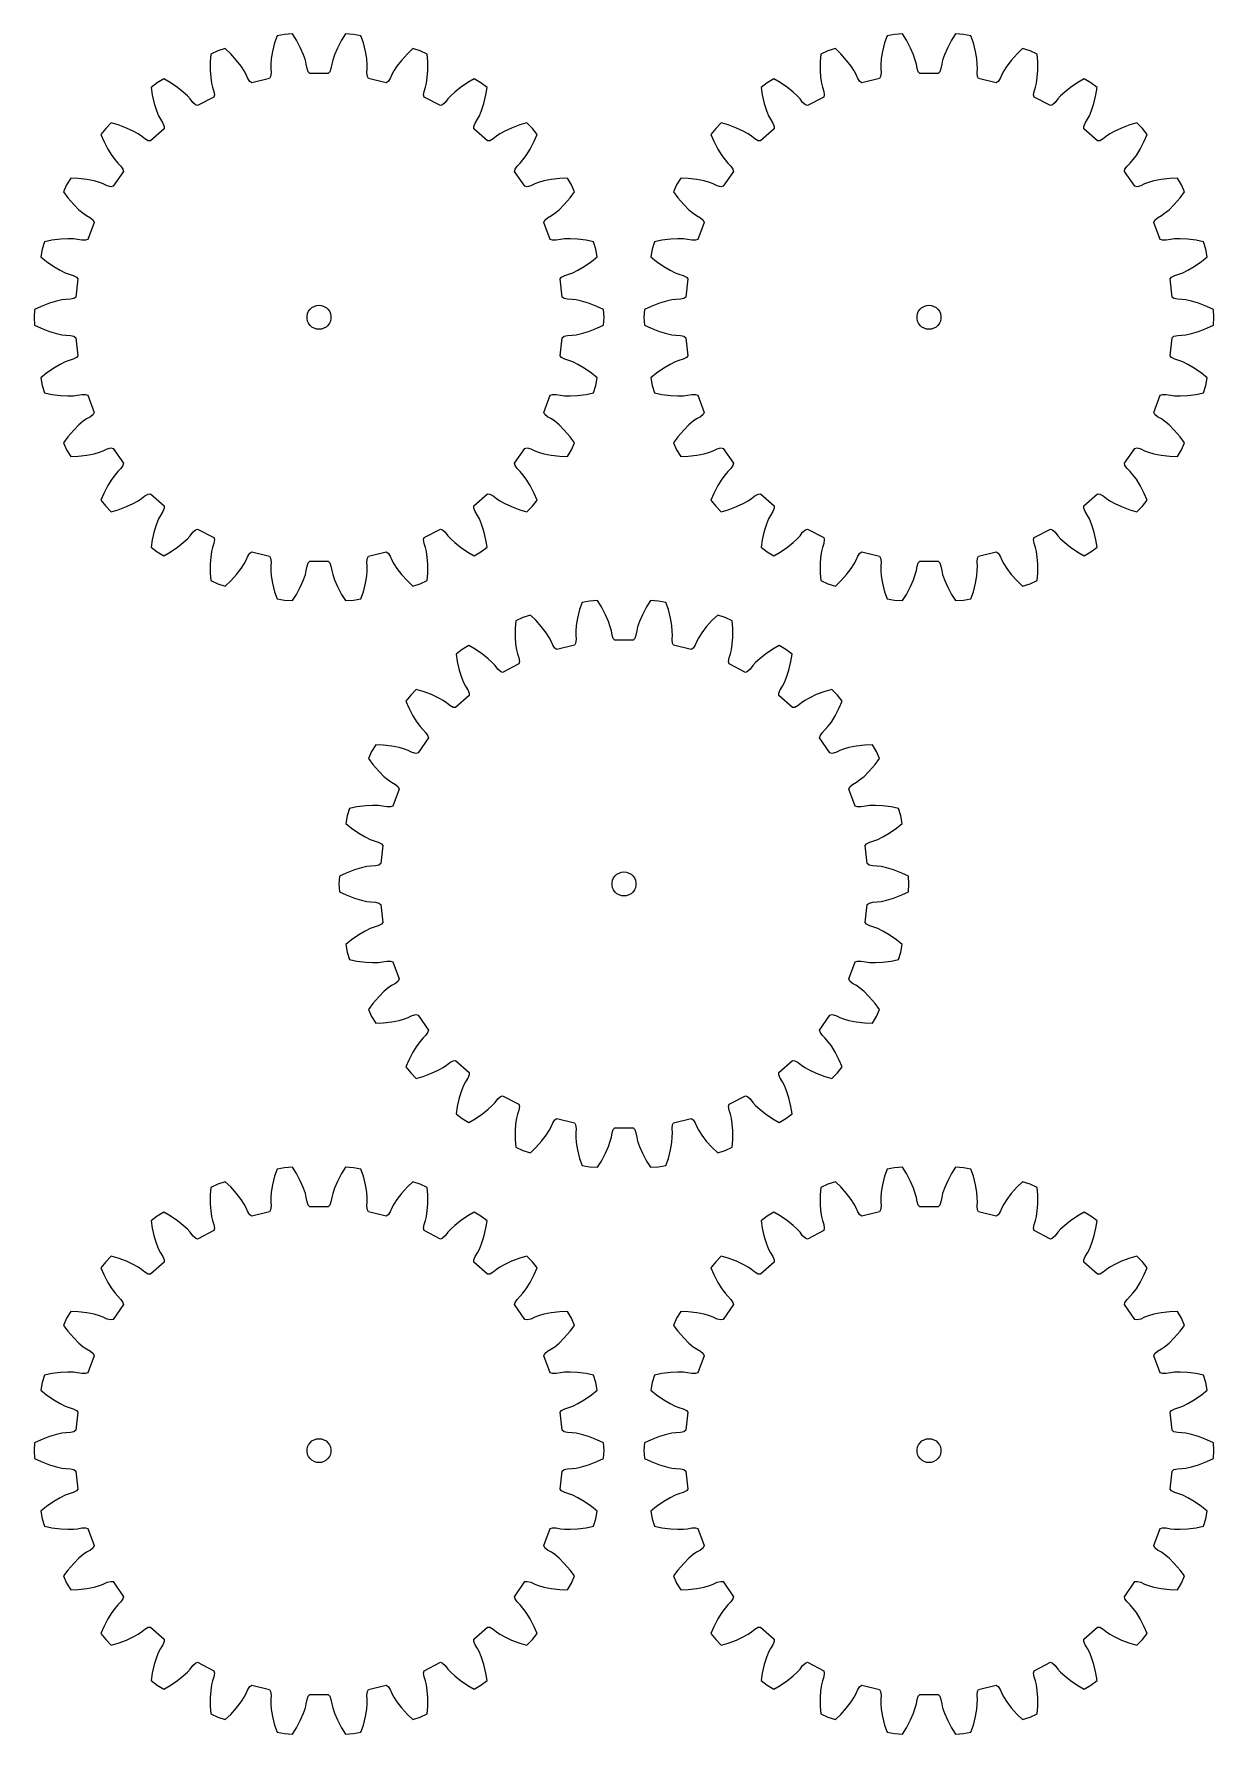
# Model space of a CAD drawing. Extents: x 0 to 148, y 0 to 213.
import ezdxf

# ---------------------------------------------------------------- set-up
doc = ezdxf.new("R2010")
doc.units = 0

msp = doc.modelspace()

# ---------------------------------------------------------------- linework, layer by layer
for p, q in [((32.32, 212.7), (31.35, 212.64)), ((32.82, 211.92), (32.32, 212.7)), ((38.98, 212.7), (38.48, 211.92)), ((39.95, 212.64), (38.98, 212.7)), ((108.62, 212.7), (107.65, 212.64)), ((109.12, 211.92), (108.62, 212.7)), ((115.28, 212.7), (114.78, 211.92)), ((116.25, 212.64), (115.28, 212.7)), ((23.01, 210.58), (22.12, 210.18)), ((23.93, 210.87), (23.01, 210.58)), ((24.61, 210.23), (23.93, 210.87)), ((30.1, 211.59), (29.83, 210.51)), ((30.4, 212.46), (30.1, 211.59)), ((31.35, 212.64), (30.4, 212.46)), ((33.35, 210.93), (32.82, 211.92)), ((33.71, 210.1), (33.35, 210.93)), ((37.95, 210.93), (37.59, 210.1)), ((38.48, 211.92), (37.95, 210.93)), ((40.9, 212.46), (39.95, 212.64)), ((41.2, 211.59), (40.9, 212.46)), ((41.48, 210.51), (41.2, 211.59)), ((47.37, 210.87), (46.7, 210.23)), ((48.29, 210.58), (47.37, 210.87)), ((49.18, 210.18), (48.29, 210.58)), ((99.31, 210.58), (98.43, 210.18)), ((100.24, 210.87), (99.31, 210.58)), ((100.91, 210.23), (100.24, 210.87)), ((106.4, 211.59), (106.13, 210.51)), ((106.7, 212.46), (106.4, 211.59)), ((107.65, 212.64), (106.7, 212.46)), ((109.65, 210.93), (109.12, 211.92)), ((110.01, 210.1), (109.65, 210.93)), ((114.26, 210.93), (113.89, 210.1)), ((114.78, 211.92), (114.26, 210.93)), ((117.2, 212.46), (116.25, 212.64)), ((117.5, 211.59), (117.2, 212.46)), ((117.78, 210.51), (117.5, 211.59)), ((123.67, 210.87), (123, 210.23)), ((124.59, 210.58), (123.67, 210.87)), ((125.48, 210.18), (124.59, 210.58)), ((22.12, 210.18), (22.04, 209.26)), ((22.04, 209.26), (22.04, 208.15)), ((25.35, 209.4), (24.61, 210.23)), ((25.91, 208.68), (25.35, 209.4)), ((26.29, 208.08), (25.91, 208.68)), ((29.67, 209.61), (29.61, 208.9)), ((29.61, 208.9), (29.61, 208.4)), ((29.83, 210.51), (29.67, 209.61)), ((33.94, 209.43), (33.71, 210.1)), ((34.06, 208.94), (33.94, 209.43)), ((34.16, 208.4), (34.06, 208.94)), ((37.24, 208.94), (37.15, 208.4)), ((37.36, 209.43), (37.24, 208.94)), ((37.59, 210.1), (37.36, 209.43)), ((41.63, 209.61), (41.48, 210.51)), ((41.69, 208.9), (41.63, 209.61)), ((41.69, 208.4), (41.69, 208.9)), ((45.4, 208.68), (45.01, 208.08)), ((45.95, 209.4), (45.4, 208.68)), ((46.7, 210.23), (45.95, 209.4)), ((49.26, 209.26), (49.18, 210.18)), ((49.27, 208.15), (49.26, 209.26)), ((98.43, 210.18), (98.34, 209.26)), ((98.34, 209.26), (98.34, 208.15)), ((101.65, 209.4), (100.91, 210.23)), ((102.21, 208.68), (101.65, 209.4)), ((102.59, 208.08), (102.21, 208.68)), ((105.97, 209.61), (105.91, 208.9)), ((105.91, 208.9), (105.91, 208.4)), ((106.13, 210.51), (105.97, 209.61)), ((110.24, 209.43), (110.01, 210.1)), ((110.37, 208.94), (110.24, 209.43)), ((110.46, 208.4), (110.37, 208.94)), ((113.54, 208.94), (113.45, 208.4)), ((113.66, 209.43), (113.54, 208.94)), ((113.89, 210.1), (113.66, 209.43)), ((117.93, 209.61), (117.78, 210.51)), ((117.99, 208.9), (117.93, 209.61)), ((118, 208.4), (117.99, 208.9)), ((121.7, 208.68), (121.31, 208.08)), ((122.25, 209.4), (121.7, 208.68)), ((123, 210.23), (122.25, 209.4)), ((125.56, 209.26), (125.48, 210.18)), ((125.57, 208.15), (125.56, 209.26)), ((15.4, 206.59), (14.64, 205.99)), ((16.23, 207.09), (15.4, 206.59)), ((17.03, 206.63), (16.23, 207.09)), ((17.96, 206.01), (17.03, 206.63)), ((22.04, 208.15), (22.1, 207.24)), ((22.1, 207.24), (22.21, 206.54)), ((22.21, 206.54), (22.33, 206.04)), ((26.53, 207.64), (26.29, 208.08)), ((26.74, 207.13), (26.53, 207.64)), ((27, 206.75), (26.74, 207.13)), ((27.24, 206.6), (27, 206.75)), ((29.46, 207.14), (27.24, 206.6)), ((29.6, 207.39), (29.46, 207.14)), ((29.65, 207.85), (29.6, 207.39)), ((29.61, 208.4), (29.65, 207.85)), ((34.31, 207.96), (34.16, 208.4)), ((34.51, 207.75), (34.31, 207.96)), ((36.79, 207.75), (34.51, 207.75)), ((36.99, 207.96), (36.79, 207.75)), ((37.15, 208.4), (36.99, 207.96)), ((41.65, 207.85), (41.69, 208.4)), ((41.7, 207.39), (41.65, 207.85)), ((41.85, 207.14), (41.7, 207.39)), ((44.06, 206.6), (41.85, 207.14)), ((44.3, 206.75), (44.06, 206.6)), ((44.56, 207.13), (44.3, 206.75)), ((44.77, 207.64), (44.56, 207.13)), ((45.01, 208.08), (44.77, 207.64)), ((48.97, 206.04), (49.09, 206.54)), ((49.09, 206.54), (49.2, 207.24)), ((49.2, 207.24), (49.27, 208.15)), ((54.27, 206.63), (53.35, 206.01)), ((55.07, 207.09), (54.27, 206.63)), ((55.9, 206.59), (55.07, 207.09)), ((56.67, 205.99), (55.9, 206.59)), ((91.7, 206.59), (90.94, 205.99)), ((92.53, 207.09), (91.7, 206.59)), ((93.33, 206.63), (92.53, 207.09)), ((94.26, 206.01), (93.33, 206.63)), ((98.34, 208.15), (98.4, 207.24)), ((98.4, 207.24), (98.51, 206.54)), ((98.51, 206.54), (98.63, 206.04)), ((102.83, 207.64), (102.59, 208.08)), ((103.05, 207.13), (102.83, 207.64)), ((103.3, 206.75), (103.05, 207.13)), ((103.55, 206.6), (103.3, 206.75)), ((105.76, 207.14), (103.55, 206.6)), ((105.9, 207.39), (105.76, 207.14)), ((105.95, 207.85), (105.9, 207.39)), ((105.91, 208.4), (105.95, 207.85)), ((110.61, 207.96), (110.46, 208.4)), ((110.81, 207.75), (110.61, 207.96)), ((113.09, 207.75), (110.81, 207.75)), ((113.29, 207.96), (113.09, 207.75)), ((113.45, 208.4), (113.29, 207.96)), ((117.96, 207.85), (118, 208.4)), ((118, 207.39), (117.96, 207.85)), ((118.15, 207.14), (118, 207.39)), ((120.36, 206.6), (118.15, 207.14)), ((120.6, 206.75), (120.36, 206.6)), ((120.86, 207.13), (120.6, 206.75)), ((121.08, 207.64), (120.86, 207.13)), ((121.31, 208.08), (121.08, 207.64)), ((125.28, 206.04), (125.39, 206.54)), ((125.39, 206.54), (125.5, 207.24)), ((125.5, 207.24), (125.57, 208.15)), ((130.57, 206.63), (129.65, 206.01)), ((131.37, 207.09), (130.57, 206.63)), ((132.2, 206.59), (131.37, 207.09)), ((132.97, 205.99), (132.2, 206.59)), ((14.64, 205.99), (14.78, 205.08)), ((14.78, 205.08), (15.04, 203.99)), ((18.67, 205.43), (17.96, 206.01)), ((19.18, 204.95), (18.67, 205.43)), ((19.52, 204.57), (19.18, 204.95)), ((19.85, 204.13), (19.52, 204.57)), ((22.48, 204.79), (20.46, 203.73)), ((22.33, 206.04), (22.5, 205.52)), ((22.56, 205.07), (22.48, 204.79)), ((22.5, 205.52), (22.56, 205.07)), ((48.74, 205.07), (48.8, 205.52)), ((48.82, 204.79), (48.74, 205.07)), ((48.8, 205.52), (48.97, 206.04)), ((50.84, 203.73), (48.82, 204.79)), ((51.78, 204.57), (51.45, 204.13)), ((52.12, 204.95), (51.78, 204.57)), ((52.64, 205.43), (52.12, 204.95)), ((53.35, 206.01), (52.64, 205.43)), ((56.27, 203.99), (56.52, 205.08)), ((56.52, 205.08), (56.67, 205.99)), ((90.94, 205.99), (91.08, 205.08)), ((91.08, 205.08), (91.34, 203.99)), ((94.97, 205.43), (94.26, 206.01)), ((95.48, 204.95), (94.97, 205.43)), ((95.82, 204.57), (95.48, 204.95)), ((96.15, 204.13), (95.82, 204.57)), ((98.78, 204.79), (96.77, 203.73)), ((98.63, 206.04), (98.8, 205.52)), ((98.86, 205.07), (98.78, 204.79)), ((98.8, 205.52), (98.86, 205.07)), ((125.04, 205.07), (125.11, 205.52)), ((125.12, 204.79), (125.04, 205.07)), ((125.11, 205.52), (125.28, 206.04)), ((127.14, 203.73), (125.12, 204.79)), ((128.08, 204.57), (127.75, 204.13)), ((128.42, 204.95), (128.08, 204.57)), ((128.94, 205.43), (128.42, 204.95)), ((129.65, 206.01), (128.94, 205.43)), ((132.57, 203.99), (132.83, 205.08)), ((132.83, 205.08), (132.97, 205.99)), ((15.04, 203.99), (15.32, 203.12)), ((15.32, 203.12), (15.59, 202.47)), ((15.59, 202.47), (15.82, 202.02)), ((20.19, 203.82), (19.85, 204.13)), ((20.46, 203.73), (20.19, 203.82)), ((51.11, 203.82), (50.84, 203.73)), ((51.45, 204.13), (51.11, 203.82)), ((55.48, 202.02), (55.71, 202.47)), ((55.71, 202.47), (55.98, 203.12)), ((55.98, 203.12), (56.27, 203.99)), ((91.34, 203.99), (91.62, 203.12)), ((91.62, 203.12), (91.89, 202.47)), ((91.89, 202.47), (92.12, 202.02)), ((96.49, 203.82), (96.15, 204.13)), ((96.77, 203.73), (96.49, 203.82)), ((127.41, 203.82), (127.14, 203.73)), ((127.75, 204.13), (127.41, 203.82)), ((131.78, 202.02), (132.01, 202.47)), ((132.01, 202.47), (132.28, 203.12)), ((132.28, 203.12), (132.57, 203.99)), ((8.97, 200.89), (8.37, 200.12)), ((8.37, 200.12), (8.72, 199.27)), ((9.65, 201.57), (8.97, 200.89)), ((10.54, 201.32), (9.65, 201.57)), ((11.59, 200.93), (10.54, 201.32)), ((12.41, 200.55), (11.59, 200.93)), ((13.03, 200.2), (12.41, 200.55)), ((13.45, 199.92), (13.03, 200.2)), ((16.27, 200.84), (14.57, 199.33)), ((15.82, 202.02), (16.11, 201.55)), ((16.11, 201.55), (16.28, 201.12)), ((16.28, 201.12), (16.27, 200.84)), ((55.02, 201.12), (55.19, 201.55)), ((55.03, 200.84), (55.02, 201.12)), ((56.73, 199.33), (55.03, 200.84)), ((55.19, 201.55), (55.48, 202.02)), ((58.27, 200.2), (57.85, 199.92)), ((58.89, 200.55), (58.27, 200.2)), ((59.71, 200.93), (58.89, 200.55)), ((60.76, 201.32), (59.71, 200.93)), ((61.65, 201.57), (60.76, 201.32)), ((62.34, 200.89), (61.65, 201.57)), ((62.93, 200.12), (62.34, 200.89)), ((62.58, 199.27), (62.93, 200.12)), ((85.27, 200.89), (84.67, 200.12)), ((84.67, 200.12), (85.03, 199.27)), ((85.95, 201.57), (85.27, 200.89)), ((86.84, 201.32), (85.95, 201.57)), ((87.89, 200.93), (86.84, 201.32)), ((88.72, 200.55), (87.89, 200.93)), ((89.33, 200.2), (88.72, 200.55)), ((89.75, 199.92), (89.33, 200.2)), ((92.57, 200.84), (90.87, 199.33)), ((92.12, 202.02), (92.41, 201.55)), ((92.41, 201.55), (92.59, 201.12)), ((92.59, 201.12), (92.57, 200.84)), ((131.32, 201.12), (131.49, 201.55)), ((131.33, 200.84), (131.32, 201.12)), ((133.03, 199.33), (131.33, 200.84)), ((131.49, 201.55), (131.78, 202.02)), ((134.57, 200.2), (134.15, 199.92)), ((135.19, 200.55), (134.57, 200.2)), ((136.02, 200.93), (135.19, 200.55)), ((137.06, 201.32), (136.02, 200.93)), ((137.95, 201.57), (137.06, 201.32)), ((138.64, 200.89), (137.95, 201.57)), ((139.24, 200.12), (138.64, 200.89)), ((138.88, 199.27), (139.24, 200.12)), ((8.72, 199.27), (9.23, 198.28)), ((9.23, 198.28), (9.72, 197.5)), ((13.88, 199.57), (13.45, 199.92)), ((14.28, 199.35), (13.88, 199.57)), ((14.57, 199.33), (14.28, 199.35)), ((57.02, 199.35), (56.73, 199.33)), ((57.43, 199.57), (57.02, 199.35)), ((57.85, 199.92), (57.43, 199.57)), ((61.58, 197.5), (62.07, 198.28)), ((62.07, 198.28), (62.58, 199.27)), ((85.03, 199.27), (85.54, 198.28)), ((85.54, 198.28), (86.02, 197.5)), ((90.18, 199.57), (89.75, 199.92)), ((90.58, 199.35), (90.18, 199.57)), ((90.87, 199.33), (90.58, 199.35)), ((133.32, 199.35), (133.03, 199.33)), ((133.73, 199.57), (133.32, 199.35)), ((134.15, 199.92), (133.73, 199.57)), ((137.89, 197.5), (138.37, 198.28)), ((138.37, 198.28), (138.88, 199.27)), ((9.72, 197.5), (10.14, 196.94)), ((10.14, 196.94), (10.47, 196.55)), ((10.47, 196.55), (10.86, 196.17)), ((10.86, 196.17), (11.13, 195.8)), ((11.13, 195.8), (11.19, 195.51)), ((60.11, 195.51), (60.17, 195.8)), ((60.17, 195.8), (60.44, 196.17)), ((60.44, 196.17), (60.83, 196.55)), ((60.83, 196.55), (61.16, 196.94)), ((61.16, 196.94), (61.58, 197.5)), ((86.02, 197.5), (86.44, 196.94)), ((86.44, 196.94), (86.77, 196.55)), ((86.77, 196.55), (87.16, 196.17)), ((87.16, 196.17), (87.43, 195.8)), ((87.43, 195.8), (87.49, 195.51)), ((136.41, 195.51), (136.47, 195.8)), ((136.47, 195.8), (136.74, 196.17)), ((136.74, 196.17), (137.13, 196.55)), ((137.13, 196.55), (137.46, 196.94)), ((137.46, 196.94), (137.89, 197.5)), ((4.08, 193.81), (3.69, 192.93)), ((4.59, 194.64), (4.08, 193.81)), ((5.51, 194.61), (4.59, 194.64)), ((6.62, 194.49), (5.51, 194.61)), ((7.51, 194.31), (6.62, 194.49)), ((8.2, 194.12), (7.51, 194.31)), ((8.67, 193.94), (8.2, 194.12)), ((9.17, 193.71), (8.67, 193.94)), ((9.61, 193.59), (9.17, 193.71)), ((9.9, 193.64), (9.61, 193.59)), ((11.19, 195.51), (9.9, 193.64)), ((61.4, 193.64), (60.11, 195.51)), ((61.69, 193.59), (61.4, 193.64)), ((62.14, 193.71), (61.69, 193.59)), ((62.63, 193.94), (62.14, 193.71)), ((63.11, 194.12), (62.63, 193.94)), ((63.79, 194.31), (63.11, 194.12)), ((64.68, 194.49), (63.79, 194.31)), ((65.79, 194.61), (64.68, 194.49)), ((66.72, 194.64), (65.79, 194.61)), ((67.22, 193.81), (66.72, 194.64)), ((67.62, 192.93), (67.22, 193.81)), ((80.38, 193.81), (79.99, 192.93)), ((80.89, 194.64), (80.38, 193.81)), ((81.81, 194.61), (80.89, 194.64)), ((82.92, 194.49), (81.81, 194.61)), ((83.81, 194.31), (82.92, 194.49)), ((84.5, 194.12), (83.81, 194.31)), ((84.97, 193.94), (84.5, 194.12)), ((85.47, 193.71), (84.97, 193.94)), ((85.91, 193.59), (85.47, 193.71)), ((86.2, 193.64), (85.91, 193.59)), ((87.49, 195.51), (86.2, 193.64)), ((137.71, 193.64), (136.41, 195.51)), ((137.99, 193.59), (137.71, 193.64)), ((138.44, 193.71), (137.99, 193.59)), ((138.93, 193.94), (138.44, 193.71)), ((139.41, 194.12), (138.93, 193.94)), ((140.09, 194.31), (139.41, 194.12)), ((140.99, 194.49), (140.09, 194.31)), ((142.09, 194.61), (140.99, 194.49)), ((143.02, 194.64), (142.09, 194.61)), ((143.52, 193.81), (143.02, 194.64)), ((143.92, 192.93), (143.52, 193.81)), ((3.69, 192.93), (4.24, 192.19)), ((4.24, 192.19), (4.97, 191.35)), ((66.33, 191.35), (67.07, 192.19)), ((67.07, 192.19), (67.62, 192.93)), ((79.99, 192.93), (80.54, 192.19)), ((80.54, 192.19), (81.27, 191.35)), ((142.63, 191.35), (143.37, 192.19)), ((143.37, 192.19), (143.92, 192.93)), ((4.97, 191.35), (5.62, 190.71)), ((5.62, 190.71), (6.17, 190.26)), ((6.17, 190.26), (6.58, 189.97)), ((6.58, 189.97), (7.05, 189.69)), ((7.05, 189.69), (7.41, 189.39)), ((7.41, 189.39), (7.53, 189.13)), ((63.77, 189.13), (63.9, 189.39)), ((63.9, 189.39), (64.25, 189.69)), ((64.25, 189.69), (64.72, 189.97)), ((64.72, 189.97), (65.13, 190.26)), ((65.13, 190.26), (65.68, 190.71)), ((65.68, 190.71), (66.33, 191.35)), ((81.27, 191.35), (81.92, 190.71)), ((81.92, 190.71), (82.47, 190.26)), ((82.47, 190.26), (82.88, 189.97)), ((82.88, 189.97), (83.36, 189.69)), ((83.36, 189.69), (83.71, 189.39)), ((83.71, 189.39), (83.83, 189.13)), ((140.07, 189.13), (140.2, 189.39)), ((140.2, 189.39), (140.55, 189.69)), ((140.55, 189.69), (141.02, 189.97)), ((141.02, 189.97), (141.43, 190.26)), ((141.43, 190.26), (141.98, 190.71)), ((141.98, 190.71), (142.63, 191.35)), ((7.53, 189.13), (6.72, 187)), ((64.58, 187), (63.77, 189.13)), ((83.83, 189.13), (83.02, 187)), ((140.88, 187), (140.07, 189.13)), ((1.04, 185.78), (0.86, 184.82)), ((1.32, 186.7), (1.04, 185.78)), ((2.23, 186.9), (1.32, 186.7)), ((3.34, 187.04), (2.23, 186.9)), ((4.25, 187.08), (3.34, 187.04)), ((4.95, 187.06), (4.25, 187.08)), ((5.46, 187), (4.95, 187.06)), ((5.99, 186.9), (5.46, 187)), ((6.46, 186.89), (5.99, 186.9)), ((6.72, 187), (6.46, 186.89)), ((64.84, 186.89), (64.58, 187)), ((65.31, 186.9), (64.84, 186.89)), ((65.84, 187), (65.31, 186.9)), ((66.35, 187.06), (65.84, 187)), ((67.05, 187.08), (66.35, 187.06)), ((67.97, 187.04), (67.05, 187.08)), ((69.07, 186.9), (67.97, 187.04)), ((69.98, 186.7), (69.07, 186.9)), ((70.27, 185.78), (69.98, 186.7)), ((70.44, 184.82), (70.27, 185.78)), ((77.34, 185.78), (77.16, 184.82)), ((77.63, 186.7), (77.34, 185.78)), ((78.53, 186.9), (77.63, 186.7)), ((79.64, 187.04), (78.53, 186.9)), ((80.55, 187.08), (79.64, 187.04)), ((81.26, 187.06), (80.55, 187.08)), ((81.76, 187), (81.26, 187.06)), ((82.3, 186.9), (81.76, 187)), ((82.76, 186.89), (82.3, 186.9)), ((83.02, 187), (82.76, 186.89)), ((141.15, 186.89), (140.88, 187)), ((141.61, 186.9), (141.15, 186.89)), ((142.15, 187), (141.61, 186.9)), ((142.65, 187.06), (142.15, 187)), ((143.36, 187.08), (142.65, 187.06)), ((144.27, 187.04), (143.36, 187.08)), ((145.37, 186.9), (144.27, 187.04)), ((146.28, 186.7), (145.37, 186.9)), ((146.57, 185.78), (146.28, 186.7)), ((146.74, 184.82), (146.57, 185.78)), ((0.86, 184.82), (1.57, 184.23)), ((1.57, 184.23), (2.49, 183.59)), ((2.49, 183.59), (3.27, 183.13)), ((3.27, 183.13), (3.91, 182.82)), ((67.39, 182.82), (68.03, 183.13)), ((68.03, 183.13), (68.82, 183.59)), ((68.82, 183.59), (69.73, 184.23)), ((69.73, 184.23), (70.44, 184.82)), ((77.16, 184.82), (77.87, 184.23)), ((77.87, 184.23), (78.79, 183.59)), ((78.79, 183.59), (79.57, 183.13)), ((79.57, 183.13), (80.21, 182.82)), ((143.69, 182.82), (144.33, 183.13)), ((144.33, 183.13), (145.12, 183.59)), ((145.12, 183.59), (146.03, 184.23)), ((146.03, 184.23), (146.74, 184.82)), ((3.91, 182.82), (4.38, 182.64)), ((4.38, 182.64), (4.91, 182.48)), ((4.91, 182.48), (5.32, 182.28)), ((5.5, 182.05), (5.23, 179.79)), ((5.32, 182.28), (5.5, 182.05)), ((65.8, 182.05), (65.98, 182.28)), ((66.07, 179.79), (65.8, 182.05)), ((65.98, 182.28), (66.39, 182.48)), ((66.39, 182.48), (66.92, 182.64)), ((66.92, 182.64), (67.39, 182.82)), ((80.21, 182.82), (80.68, 182.64)), ((80.68, 182.64), (81.21, 182.48)), ((81.21, 182.48), (81.62, 182.28)), ((81.8, 182.05), (81.53, 179.79)), ((81.62, 182.28), (81.8, 182.05)), ((142.1, 182.05), (142.28, 182.28)), ((142.37, 179.79), (142.1, 182.05)), ((142.28, 182.28), (142.7, 182.48)), ((142.7, 182.48), (143.22, 182.64)), ((143.22, 182.64), (143.69, 182.82)), ((1.93, 179.02), (0.89, 178.62)), ((2.81, 179.28), (1.93, 179.02)), ((3.5, 179.43), (2.81, 179.28)), ((4, 179.49), (3.5, 179.43)), ((4.55, 179.52), (4, 179.49)), ((5, 179.62), (4.55, 179.52)), ((5.23, 179.79), (5, 179.62)), ((35.04, 178.62), (35.34, 178.71)), ((35.34, 178.71), (35.65, 178.75)), ((35.65, 178.75), (35.96, 178.71)), ((35.96, 178.71), (36.26, 178.62)), ((66.3, 179.62), (66.07, 179.79)), ((66.75, 179.52), (66.3, 179.62)), ((67.3, 179.49), (66.75, 179.52)), ((67.8, 179.43), (67.3, 179.49)), ((68.5, 179.28), (67.8, 179.43)), ((69.37, 179.02), (68.5, 179.28)), ((70.41, 178.62), (69.37, 179.02)), ((78.23, 179.02), (77.19, 178.62)), ((79.11, 179.28), (78.23, 179.02)), ((79.8, 179.43), (79.11, 179.28)), ((80.3, 179.49), (79.8, 179.43)), ((80.85, 179.52), (80.3, 179.49)), ((81.3, 179.62), (80.85, 179.52)), ((81.53, 179.79), (81.3, 179.62)), ((111.34, 178.62), (111.64, 178.71)), ((111.64, 178.71), (111.95, 178.75)), ((111.95, 178.75), (112.26, 178.71)), ((112.26, 178.71), (112.56, 178.62)), ((142.6, 179.62), (142.37, 179.79)), ((143.06, 179.52), (142.6, 179.62)), ((143.6, 179.49), (143.06, 179.52)), ((144.1, 179.43), (143.6, 179.49)), ((144.8, 179.28), (144.1, 179.43)), ((145.67, 179.02), (144.8, 179.28)), ((146.71, 178.62), (145.67, 179.02)), ((0.06, 178.21), (0, 177.25)), ((0, 177.25), (0.06, 176.28)), ((0.89, 178.62), (0.06, 178.21)), ((34.16, 177.4), (34.22, 177.71)), ((34.16, 177.09), (34.16, 177.4)), ((34.22, 176.78), (34.16, 177.09)), ((34.22, 177.71), (34.35, 178)), ((34.35, 176.5), (34.22, 176.78)), ((34.35, 178), (34.54, 178.25)), ((34.54, 178.25), (34.77, 178.46)), ((34.77, 178.46), (35.04, 178.62)), ((36.26, 178.62), (36.53, 178.46)), ((36.53, 178.46), (36.77, 178.25)), ((36.77, 178.25), (36.95, 178)), ((36.95, 178), (37.08, 177.71)), ((37.08, 176.78), (36.95, 176.5)), ((37.08, 177.71), (37.14, 177.4)), ((37.14, 177.09), (37.08, 176.78)), ((37.14, 177.4), (37.14, 177.09)), ((71.24, 178.21), (70.41, 178.62)), ((71.3, 177.25), (71.24, 178.21)), ((71.24, 176.28), (71.3, 177.25)), ((76.36, 178.21), (76.3, 177.25)), ((76.3, 177.25), (76.36, 176.28)), ((77.19, 178.62), (76.36, 178.21)), ((110.46, 177.4), (110.53, 177.71)), ((110.46, 177.09), (110.46, 177.4)), ((110.53, 176.78), (110.46, 177.09)), ((110.53, 177.71), (110.65, 178)), ((110.65, 176.5), (110.53, 176.78)), ((110.65, 178), (110.84, 178.25)), ((110.84, 178.25), (111.07, 178.46)), ((111.07, 178.46), (111.34, 178.62)), ((112.56, 178.62), (112.83, 178.46)), ((112.83, 178.46), (113.07, 178.25)), ((113.07, 178.25), (113.25, 178)), ((113.25, 178), (113.38, 177.71)), ((113.38, 176.78), (113.25, 176.5)), ((113.38, 177.71), (113.44, 177.4)), ((113.44, 177.09), (113.38, 176.78)), ((113.44, 177.4), (113.44, 177.09)), ((147.54, 178.21), (146.71, 178.62)), ((147.6, 177.25), (147.54, 178.21)), ((147.54, 176.28), (147.6, 177.25)), ((0.06, 176.28), (0.89, 175.88)), ((0.89, 175.88), (1.93, 175.47)), ((1.93, 175.47), (2.81, 175.21)), ((2.81, 175.21), (3.5, 175.07)), ((3.5, 175.07), (4, 175)), ((4, 175), (4.55, 174.98)), ((4.55, 174.98), (5, 174.87)), ((5, 174.87), (5.23, 174.7)), ((5.23, 174.7), (5.5, 172.44)), ((34.54, 176.24), (34.35, 176.5)), ((34.77, 176.03), (34.54, 176.24)), ((35.04, 175.88), (34.77, 176.03)), ((35.34, 175.78), (35.04, 175.88)), ((35.65, 175.75), (35.34, 175.78)), ((35.96, 175.78), (35.65, 175.75)), ((36.26, 175.88), (35.96, 175.78)), ((36.53, 176.03), (36.26, 175.88)), ((36.77, 176.24), (36.53, 176.03)), ((36.95, 176.5), (36.77, 176.24)), ((65.8, 172.44), (66.07, 174.7)), ((66.07, 174.7), (66.3, 174.87)), ((66.3, 174.87), (66.75, 174.98)), ((66.75, 174.98), (67.3, 175)), ((67.3, 175), (67.8, 175.07)), ((67.8, 175.07), (68.5, 175.21)), ((68.5, 175.21), (69.37, 175.47)), ((69.37, 175.47), (70.41, 175.88)), ((70.41, 175.88), (71.24, 176.28)), ((76.36, 176.28), (77.19, 175.88)), ((77.19, 175.88), (78.23, 175.47)), ((78.23, 175.47), (79.11, 175.21)), ((79.11, 175.21), (79.8, 175.07)), ((79.8, 175.07), (80.3, 175)), ((80.3, 175), (80.85, 174.98)), ((80.85, 174.98), (81.3, 174.87)), ((81.3, 174.87), (81.53, 174.7)), ((81.53, 174.7), (81.8, 172.44)), ((110.84, 176.24), (110.65, 176.5)), ((111.07, 176.03), (110.84, 176.24)), ((111.34, 175.88), (111.07, 176.03)), ((111.64, 175.78), (111.34, 175.88)), ((111.95, 175.75), (111.64, 175.78)), ((112.26, 175.78), (111.95, 175.75)), ((112.56, 175.88), (112.26, 175.78)), ((112.83, 176.03), (112.56, 175.88)), ((113.07, 176.24), (112.83, 176.03)), ((113.25, 176.5), (113.07, 176.24)), ((142.1, 172.44), (142.37, 174.7)), ((142.37, 174.7), (142.6, 174.87)), ((142.6, 174.87), (143.06, 174.98)), ((143.06, 174.98), (143.6, 175)), ((143.6, 175), (144.1, 175.07)), ((144.1, 175.07), (144.8, 175.21)), ((144.8, 175.21), (145.67, 175.47)), ((145.67, 175.47), (146.71, 175.88)), ((146.71, 175.88), (147.54, 176.28)), ((5.5, 172.44), (5.32, 172.22)), ((65.98, 172.22), (65.8, 172.44)), ((81.8, 172.44), (81.62, 172.22)), ((142.28, 172.22), (142.1, 172.44)), ((1.57, 170.26), (0.86, 169.67)), ((2.49, 170.9), (1.57, 170.26)), ((3.27, 171.36), (2.49, 170.9)), ((3.91, 171.67), (3.27, 171.36)), ((4.38, 171.85), (3.91, 171.67)), ((4.91, 172.01), (4.38, 171.85)), ((5.32, 172.22), (4.91, 172.01)), ((66.39, 172.01), (65.98, 172.22)), ((66.92, 171.85), (66.39, 172.01)), ((67.39, 171.67), (66.92, 171.85)), ((68.03, 171.36), (67.39, 171.67)), ((68.82, 170.9), (68.03, 171.36)), ((69.73, 170.26), (68.82, 170.9)), ((70.44, 169.67), (69.73, 170.26)), ((77.87, 170.26), (77.16, 169.67)), ((78.79, 170.9), (77.87, 170.26)), ((79.57, 171.36), (78.79, 170.9)), ((80.21, 171.67), (79.57, 171.36)), ((80.68, 171.85), (80.21, 171.67)), ((81.21, 172.01), (80.68, 171.85)), ((81.62, 172.22), (81.21, 172.01)), ((142.7, 172.01), (142.28, 172.22)), ((143.22, 171.85), (142.7, 172.01)), ((143.69, 171.67), (143.22, 171.85)), ((144.33, 171.36), (143.69, 171.67)), ((145.12, 170.9), (144.33, 171.36)), ((146.03, 170.26), (145.12, 170.9)), ((146.74, 169.67), (146.03, 170.26)), ((0.86, 169.67), (1.04, 168.71)), ((1.04, 168.71), (1.32, 167.79)), ((69.98, 167.79), (70.27, 168.71)), ((70.27, 168.71), (70.44, 169.67)), ((77.16, 169.67), (77.34, 168.71)), ((77.34, 168.71), (77.63, 167.79)), ((146.28, 167.79), (146.57, 168.71)), ((146.57, 168.71), (146.74, 169.67)), ((1.32, 167.79), (2.23, 167.6)), ((2.23, 167.6), (3.34, 167.45)), ((3.34, 167.45), (4.25, 167.41)), ((4.25, 167.41), (4.95, 167.43)), ((4.95, 167.43), (5.46, 167.49)), ((5.46, 167.49), (5.99, 167.6)), ((5.99, 167.6), (6.46, 167.61)), ((6.46, 167.61), (6.72, 167.49)), ((6.72, 167.49), (7.53, 165.36)), ((63.77, 165.36), (64.58, 167.49)), ((64.58, 167.49), (64.84, 167.61)), ((64.84, 167.61), (65.31, 167.6)), ((65.31, 167.6), (65.84, 167.49)), ((65.84, 167.49), (66.35, 167.43)), ((66.35, 167.43), (67.05, 167.41)), ((67.05, 167.41), (67.97, 167.45)), ((67.97, 167.45), (69.07, 167.6)), ((69.07, 167.6), (69.98, 167.79)), ((77.63, 167.79), (78.53, 167.6)), ((78.53, 167.6), (79.64, 167.45)), ((79.64, 167.45), (80.55, 167.41)), ((80.55, 167.41), (81.26, 167.43)), ((81.26, 167.43), (81.76, 167.49)), ((81.76, 167.49), (82.3, 167.6)), ((82.3, 167.6), (82.76, 167.61)), ((82.76, 167.61), (83.02, 167.49)), ((83.02, 167.49), (83.83, 165.36)), ((140.07, 165.36), (140.88, 167.49)), ((140.88, 167.49), (141.15, 167.61)), ((141.15, 167.61), (141.61, 167.6)), ((141.61, 167.6), (142.15, 167.49)), ((142.15, 167.49), (142.65, 167.43)), ((142.65, 167.43), (143.36, 167.41)), ((143.36, 167.41), (144.27, 167.45)), ((144.27, 167.45), (145.37, 167.6)), ((145.37, 167.6), (146.28, 167.79)), ((5.62, 163.78), (4.97, 163.15)), ((6.17, 164.24), (5.62, 163.78)), ((6.58, 164.53), (6.17, 164.24)), ((7.05, 164.8), (6.58, 164.53)), ((7.41, 165.1), (7.05, 164.8)), ((7.53, 165.36), (7.41, 165.1)), ((63.9, 165.1), (63.77, 165.36)), ((64.25, 164.8), (63.9, 165.1)), ((64.72, 164.53), (64.25, 164.8)), ((65.13, 164.24), (64.72, 164.53)), ((65.68, 163.78), (65.13, 164.24)), ((66.33, 163.15), (65.68, 163.78)), ((81.92, 163.78), (81.27, 163.15)), ((82.47, 164.24), (81.92, 163.78)), ((82.88, 164.53), (82.47, 164.24)), ((83.36, 164.8), (82.88, 164.53)), ((83.71, 165.1), (83.36, 164.8)), ((83.83, 165.36), (83.71, 165.1)), ((140.2, 165.1), (140.07, 165.36)), ((140.55, 164.8), (140.2, 165.1)), ((141.02, 164.53), (140.55, 164.8)), ((141.43, 164.24), (141.02, 164.53)), ((141.98, 163.78), (141.43, 164.24)), ((142.63, 163.15), (141.98, 163.78)), ((4.24, 162.31), (3.69, 161.56)), ((4.97, 163.15), (4.24, 162.31)), ((67.07, 162.31), (66.33, 163.15)), ((67.62, 161.56), (67.07, 162.31)), ((80.54, 162.31), (79.99, 161.56)), ((81.27, 163.15), (80.54, 162.31)), ((143.37, 162.31), (142.63, 163.15)), ((143.92, 161.56), (143.37, 162.31)), ((3.69, 161.56), (4.08, 160.68)), ((4.08, 160.68), (4.59, 159.85)), ((4.59, 159.85), (5.51, 159.88)), ((5.51, 159.88), (6.62, 160.01)), ((6.62, 160.01), (7.51, 160.18)), ((7.51, 160.18), (8.2, 160.37)), ((8.2, 160.37), (8.67, 160.55)), ((8.67, 160.55), (9.17, 160.78)), ((9.17, 160.78), (9.61, 160.9)), ((9.61, 160.9), (9.9, 160.85)), ((9.9, 160.85), (11.19, 158.98)), ((60.11, 158.98), (61.4, 160.85)), ((61.4, 160.85), (61.69, 160.9)), ((61.69, 160.9), (62.14, 160.78)), ((62.14, 160.78), (62.63, 160.55)), ((62.63, 160.55), (63.11, 160.37)), ((63.11, 160.37), (63.79, 160.18)), ((63.79, 160.18), (64.68, 160.01)), ((64.68, 160.01), (65.79, 159.88)), ((65.79, 159.88), (66.72, 159.85)), ((66.72, 159.85), (67.22, 160.68)), ((67.22, 160.68), (67.62, 161.56)), ((79.99, 161.56), (80.38, 160.68)), ((80.38, 160.68), (80.89, 159.85)), ((80.89, 159.85), (81.81, 159.88)), ((81.81, 159.88), (82.92, 160.01)), ((82.92, 160.01), (83.81, 160.18)), ((83.81, 160.18), (84.5, 160.37)), ((84.5, 160.37), (84.97, 160.55)), ((84.97, 160.55), (85.47, 160.78)), ((85.47, 160.78), (85.91, 160.9)), ((85.91, 160.9), (86.2, 160.85)), ((86.2, 160.85), (87.49, 158.98)), ((136.41, 158.98), (137.71, 160.85)), ((137.71, 160.85), (137.99, 160.9)), ((137.99, 160.9), (138.44, 160.78)), ((138.44, 160.78), (138.93, 160.55)), ((138.93, 160.55), (139.41, 160.37)), ((139.41, 160.37), (140.09, 160.18)), ((140.09, 160.18), (140.99, 160.01)), ((140.99, 160.01), (142.09, 159.88)), ((142.09, 159.88), (143.02, 159.85)), ((143.02, 159.85), (143.52, 160.68)), ((143.52, 160.68), (143.92, 161.56)), ((10.14, 157.56), (9.72, 156.99)), ((10.47, 157.94), (10.14, 157.56)), ((10.86, 158.32), (10.47, 157.94)), ((11.13, 158.7), (10.86, 158.32)), ((11.19, 158.98), (11.13, 158.7)), ((60.17, 158.7), (60.11, 158.98)), ((60.44, 158.32), (60.17, 158.7)), ((60.83, 157.94), (60.44, 158.32)), ((61.16, 157.56), (60.83, 157.94)), ((61.58, 156.99), (61.16, 157.56)), ((86.44, 157.56), (86.02, 156.99)), ((86.77, 157.94), (86.44, 157.56)), ((87.16, 158.32), (86.77, 157.94)), ((87.43, 158.7), (87.16, 158.32)), ((87.49, 158.98), (87.43, 158.7)), ((136.47, 158.7), (136.41, 158.98)), ((136.74, 158.32), (136.47, 158.7)), ((137.13, 157.94), (136.74, 158.32)), ((137.46, 157.56), (137.13, 157.94)), ((137.89, 156.99), (137.46, 157.56)), ((9.23, 156.21), (8.72, 155.22)), ((9.72, 156.99), (9.23, 156.21)), ((62.07, 156.21), (61.58, 156.99)), ((62.58, 155.22), (62.07, 156.21)), ((85.54, 156.21), (85.03, 155.22)), ((86.02, 156.99), (85.54, 156.21)), ((138.37, 156.21), (137.89, 156.99)), ((138.88, 155.22), (138.37, 156.21)), ((8.72, 155.22), (8.37, 154.37)), ((8.37, 154.37), (8.97, 153.61)), ((8.97, 153.61), (9.65, 152.92)), ((9.65, 152.92), (10.54, 153.17)), ((10.54, 153.17), (11.59, 153.56)), ((11.59, 153.56), (12.41, 153.94)), ((12.41, 153.94), (13.03, 154.29)), ((13.03, 154.29), (13.45, 154.58)), ((13.45, 154.58), (13.88, 154.92)), ((13.88, 154.92), (14.28, 155.14)), ((14.28, 155.14), (14.57, 155.17)), ((14.57, 155.17), (16.27, 153.66)), ((16.28, 153.37), (16.11, 152.94)), ((16.27, 153.66), (16.28, 153.37)), ((55.02, 153.37), (55.03, 153.66)), ((55.19, 152.94), (55.02, 153.37)), ((55.03, 153.66), (56.73, 155.17)), ((56.73, 155.17), (57.02, 155.14)), ((57.02, 155.14), (57.43, 154.92)), ((57.43, 154.92), (57.85, 154.58)), ((57.85, 154.58), (58.27, 154.29)), ((58.27, 154.29), (58.89, 153.94)), ((58.89, 153.94), (59.71, 153.56)), ((59.71, 153.56), (60.76, 153.17)), ((60.76, 153.17), (61.65, 152.92)), ((61.65, 152.92), (62.34, 153.61)), ((62.34, 153.61), (62.93, 154.37)), ((62.93, 154.37), (62.58, 155.22)), ((85.03, 155.22), (84.67, 154.37)), ((84.67, 154.37), (85.27, 153.61)), ((85.27, 153.61), (85.95, 152.92)), ((85.95, 152.92), (86.84, 153.17)), ((86.84, 153.17), (87.89, 153.56)), ((87.89, 153.56), (88.72, 153.94)), ((88.72, 153.94), (89.33, 154.29)), ((89.33, 154.29), (89.75, 154.58)), ((89.75, 154.58), (90.18, 154.92)), ((90.18, 154.92), (90.58, 155.14)), ((90.58, 155.14), (90.87, 155.17)), ((90.87, 155.17), (92.57, 153.66)), ((92.59, 153.37), (92.41, 152.94)), ((92.57, 153.66), (92.59, 153.37)), ((131.32, 153.37), (131.33, 153.66)), ((131.49, 152.94), (131.32, 153.37)), ((131.33, 153.66), (133.03, 155.17)), ((133.03, 155.17), (133.32, 155.14)), ((133.32, 155.14), (133.73, 154.92)), ((133.73, 154.92), (134.15, 154.58)), ((134.15, 154.58), (134.57, 154.29)), ((134.57, 154.29), (135.19, 153.94)), ((135.19, 153.94), (136.02, 153.56)), ((136.02, 153.56), (137.06, 153.17)), ((137.06, 153.17), (137.95, 152.92)), ((137.95, 152.92), (138.64, 153.61)), ((138.64, 153.61), (139.24, 154.37)), ((139.24, 154.37), (138.88, 155.22)), ((15.32, 151.37), (15.04, 150.5)), ((15.59, 152.02), (15.32, 151.37)), ((15.82, 152.47), (15.59, 152.02)), ((16.11, 152.94), (15.82, 152.47)), ((55.48, 152.47), (55.19, 152.94)), ((55.71, 152.02), (55.48, 152.47)), ((55.98, 151.37), (55.71, 152.02)), ((56.27, 150.5), (55.98, 151.37)), ((91.62, 151.37), (91.34, 150.5)), ((91.89, 152.02), (91.62, 151.37)), ((92.12, 152.47), (91.89, 152.02)), ((92.41, 152.94), (92.12, 152.47)), ((131.78, 152.47), (131.49, 152.94)), ((132.01, 152.02), (131.78, 152.47)), ((132.28, 151.37), (132.01, 152.02)), ((132.57, 150.5), (132.28, 151.37)), ((14.78, 149.42), (14.64, 148.5)), ((15.04, 150.5), (14.78, 149.42)), ((17.96, 148.49), (18.67, 149.06)), ((18.67, 149.06), (19.18, 149.55)), ((19.18, 149.55), (19.52, 149.92)), ((19.52, 149.92), (19.85, 150.36)), ((19.85, 150.36), (20.19, 150.67)), ((20.19, 150.67), (20.46, 150.76)), ((20.46, 150.76), (22.48, 149.7)), ((22.5, 148.97), (22.33, 148.45)), ((22.48, 149.7), (22.56, 149.43)), ((22.56, 149.43), (22.5, 148.97)), ((48.74, 149.43), (48.82, 149.7)), ((48.8, 148.97), (48.74, 149.43)), ((48.97, 148.45), (48.8, 148.97)), ((48.82, 149.7), (50.84, 150.76)), ((50.84, 150.76), (51.11, 150.67)), ((51.11, 150.67), (51.45, 150.36)), ((51.45, 150.36), (51.78, 149.92)), ((51.78, 149.92), (52.12, 149.55)), ((52.12, 149.55), (52.64, 149.06)), ((52.64, 149.06), (53.35, 148.49)), ((56.52, 149.42), (56.27, 150.5)), ((56.67, 148.5), (56.52, 149.42)), ((91.08, 149.42), (90.94, 148.5)), ((91.34, 150.5), (91.08, 149.42)), ((94.26, 148.49), (94.97, 149.06)), ((94.97, 149.06), (95.48, 149.55)), ((95.48, 149.55), (95.82, 149.92)), ((95.82, 149.92), (96.15, 150.36)), ((96.15, 150.36), (96.49, 150.67)), ((96.49, 150.67), (96.77, 150.76)), ((96.77, 150.76), (98.78, 149.7)), ((98.8, 148.97), (98.63, 148.45)), ((98.78, 149.7), (98.86, 149.43)), ((98.86, 149.43), (98.8, 148.97)), ((125.04, 149.43), (125.12, 149.7)), ((125.11, 148.97), (125.04, 149.43)), ((125.28, 148.45), (125.11, 148.97)), ((125.12, 149.7), (127.14, 150.76)), ((127.14, 150.76), (127.41, 150.67)), ((127.41, 150.67), (127.75, 150.36)), ((127.75, 150.36), (128.08, 149.92)), ((128.08, 149.92), (128.42, 149.55)), ((128.42, 149.55), (128.94, 149.06)), ((128.94, 149.06), (129.65, 148.49)), ((132.83, 149.42), (132.57, 150.5)), ((132.97, 148.5), (132.83, 149.42)), ((14.64, 148.5), (15.4, 147.91)), ((15.4, 147.91), (16.23, 147.4)), ((16.23, 147.4), (17.03, 147.86)), ((17.03, 147.86), (17.96, 148.49)), ((22.1, 147.26), (22.04, 146.35)), ((22.21, 147.96), (22.1, 147.26)), ((22.33, 148.45), (22.21, 147.96)), ((26.29, 146.41), (26.53, 146.86)), ((26.53, 146.86), (26.74, 147.36)), ((26.74, 147.36), (27, 147.74)), ((27, 147.74), (27.24, 147.9)), ((27.24, 147.9), (29.46, 147.35)), ((29.46, 147.35), (29.6, 147.1)), ((29.6, 147.1), (29.65, 146.64)), ((41.65, 146.64), (41.7, 147.1)), ((41.7, 147.1), (41.85, 147.35)), ((41.85, 147.35), (44.06, 147.9)), ((44.06, 147.9), (44.3, 147.74)), ((44.3, 147.74), (44.56, 147.36)), ((44.56, 147.36), (44.77, 146.86)), ((44.77, 146.86), (45.01, 146.41)), ((49.09, 147.96), (48.97, 148.45)), ((49.2, 147.26), (49.09, 147.96)), ((49.27, 146.35), (49.2, 147.26)), ((53.35, 148.49), (54.27, 147.86)), ((54.27, 147.86), (55.07, 147.4)), ((55.07, 147.4), (55.9, 147.91)), ((55.9, 147.91), (56.67, 148.5)), ((90.94, 148.5), (91.7, 147.91)), ((91.7, 147.91), (92.53, 147.4)), ((92.53, 147.4), (93.33, 147.86)), ((93.33, 147.86), (94.26, 148.49)), ((98.4, 147.26), (98.34, 146.35)), ((98.51, 147.96), (98.4, 147.26)), ((98.63, 148.45), (98.51, 147.96)), ((102.59, 146.41), (102.83, 146.86)), ((102.83, 146.86), (103.05, 147.36)), ((103.05, 147.36), (103.3, 147.74)), ((103.3, 147.74), (103.55, 147.9)), ((103.55, 147.9), (105.76, 147.35)), ((105.76, 147.35), (105.9, 147.1)), ((105.9, 147.1), (105.95, 146.64)), ((117.96, 146.64), (118, 147.1)), ((118, 147.1), (118.15, 147.35)), ((118.15, 147.35), (120.36, 147.9)), ((120.36, 147.9), (120.6, 147.74)), ((120.6, 147.74), (120.86, 147.36)), ((120.86, 147.36), (121.08, 146.86)), ((121.08, 146.86), (121.31, 146.41)), ((125.39, 147.96), (125.28, 148.45)), ((125.5, 147.26), (125.39, 147.96)), ((125.57, 146.35), (125.5, 147.26)), ((129.65, 148.49), (130.57, 147.86)), ((130.57, 147.86), (131.37, 147.4)), ((131.37, 147.4), (132.2, 147.91)), ((132.2, 147.91), (132.97, 148.5)), ((22.04, 146.35), (22.04, 145.23)), ((22.04, 145.23), (22.12, 144.31)), ((24.61, 144.26), (25.35, 145.09)), ((25.35, 145.09), (25.91, 145.81)), ((25.91, 145.81), (26.29, 146.41)), ((29.65, 146.64), (29.61, 146.1)), ((29.61, 146.1), (29.61, 145.59)), ((29.61, 145.59), (29.67, 144.89)), ((29.67, 144.89), (29.83, 143.99)), ((33.71, 144.4), (33.94, 145.07)), ((33.94, 145.07), (34.06, 145.56)), ((34.06, 145.56), (34.16, 146.1)), ((34.16, 146.1), (34.31, 146.53)), ((34.31, 146.53), (34.51, 146.74)), ((34.51, 146.74), (36.79, 146.74)), ((36.79, 146.74), (36.99, 146.53)), ((36.99, 146.53), (37.15, 146.1)), ((37.15, 146.1), (37.24, 145.56)), ((37.24, 145.56), (37.36, 145.07)), ((37.36, 145.07), (37.59, 144.4)), ((41.48, 143.99), (41.63, 144.89)), ((41.63, 144.89), (41.69, 145.59)), ((41.69, 146.1), (41.65, 146.64)), ((41.69, 145.59), (41.69, 146.1)), ((45.01, 146.41), (45.4, 145.81)), ((45.4, 145.81), (45.95, 145.09)), ((45.95, 145.09), (46.7, 144.26)), ((49.18, 144.31), (49.26, 145.23)), ((49.26, 145.23), (49.27, 146.35)), ((98.34, 146.35), (98.34, 145.23)), ((98.34, 145.23), (98.43, 144.31)), ((100.91, 144.26), (101.65, 145.09)), ((101.65, 145.09), (102.21, 145.81)), ((102.21, 145.81), (102.59, 146.41)), ((105.95, 146.64), (105.91, 146.1)), ((105.91, 146.1), (105.91, 145.59)), ((105.91, 145.59), (105.97, 144.89)), ((105.97, 144.89), (106.13, 143.99)), ((110.01, 144.4), (110.24, 145.07)), ((110.24, 145.07), (110.37, 145.56)), ((110.37, 145.56), (110.46, 146.1)), ((110.46, 146.1), (110.61, 146.53)), ((110.61, 146.53), (110.81, 146.74)), ((110.81, 146.74), (113.09, 146.74)), ((113.09, 146.74), (113.29, 146.53)), ((113.29, 146.53), (113.45, 146.1)), ((113.45, 146.1), (113.54, 145.56)), ((113.54, 145.56), (113.66, 145.07)), ((113.66, 145.07), (113.89, 144.4)), ((117.78, 143.99), (117.93, 144.89)), ((117.93, 144.89), (117.99, 145.59)), ((118, 146.1), (117.96, 146.64)), ((117.99, 145.59), (118, 146.1)), ((121.31, 146.41), (121.7, 145.81)), ((121.7, 145.81), (122.25, 145.09)), ((122.25, 145.09), (123, 144.26)), ((125.48, 144.31), (125.56, 145.23)), ((125.56, 145.23), (125.57, 146.35)), ((22.12, 144.31), (23.01, 143.91)), ((23.01, 143.91), (23.93, 143.62)), ((23.93, 143.62), (24.61, 144.26)), ((29.83, 143.99), (30.1, 142.91)), ((30.1, 142.91), (30.4, 142.03)), ((32.32, 141.8), (32.82, 142.57)), ((32.82, 142.57), (33.35, 143.56)), ((33.35, 143.56), (33.71, 144.4)), ((37.59, 144.4), (37.95, 143.56)), ((37.95, 143.56), (38.48, 142.57)), ((38.48, 142.57), (38.98, 141.8)), ((40.9, 142.03), (41.2, 142.91)), ((41.2, 142.91), (41.48, 143.99)), ((46.7, 144.26), (47.37, 143.62)), ((47.37, 143.62), (48.29, 143.91)), ((48.29, 143.91), (49.18, 144.31)), ((98.43, 144.31), (99.31, 143.91)), ((99.31, 143.91), (100.24, 143.62)), ((100.24, 143.62), (100.91, 144.26)), ((106.13, 143.99), (106.4, 142.91)), ((106.4, 142.91), (106.7, 142.03)), ((108.62, 141.8), (109.12, 142.57)), ((109.12, 142.57), (109.65, 143.56)), ((109.65, 143.56), (110.01, 144.4)), ((113.89, 144.4), (114.26, 143.56)), ((114.26, 143.56), (114.78, 142.57)), ((114.78, 142.57), (115.28, 141.8)), ((117.2, 142.03), (117.5, 142.91)), ((117.5, 142.91), (117.78, 143.99)), ((123, 144.26), (123.67, 143.62)), ((123.67, 143.62), (124.59, 143.91)), ((124.59, 143.91), (125.48, 144.31)), ((30.4, 142.03), (31.35, 141.86)), ((31.35, 141.86), (32.32, 141.8)), ((38.98, 141.8), (39.95, 141.86)), ((39.95, 141.86), (40.9, 142.03)), ((68.25, 140.69), (67.98, 139.61)), ((68.55, 141.56), (68.25, 140.69)), ((69.5, 141.74), (68.55, 141.56)), ((70.47, 141.8), (69.5, 141.74)), ((70.97, 141.02), (70.47, 141.8)), ((71.5, 140.04), (70.97, 141.02)), ((76.63, 141.02), (76.11, 140.04)), ((77.13, 141.8), (76.63, 141.02)), ((78.1, 141.74), (77.13, 141.8)), ((79.05, 141.56), (78.1, 141.74)), ((79.35, 140.69), (79.05, 141.56)), ((79.63, 139.61), (79.35, 140.69)), ((106.7, 142.03), (107.65, 141.86)), ((107.65, 141.86), (108.62, 141.8)), ((115.28, 141.8), (116.25, 141.86)), ((116.25, 141.86), (117.2, 142.03)), ((60.28, 139.28), (60.19, 138.36)), ((60.19, 138.36), (60.19, 137.25)), ((61.16, 139.68), (60.28, 139.28)), ((62.09, 139.97), (61.16, 139.68)), ((62.76, 139.34), (62.09, 139.97)), ((63.5, 138.51), (62.76, 139.34)), ((64.06, 137.78), (63.5, 138.51)), ((67.82, 138.71), (67.76, 138)), ((67.98, 139.61), (67.82, 138.71)), ((71.86, 139.2), (71.5, 140.04)), ((72.09, 138.53), (71.86, 139.2)), ((72.22, 138.04), (72.09, 138.53)), ((75.51, 138.53), (75.39, 138.04)), ((75.74, 139.2), (75.51, 138.53)), ((76.11, 140.04), (75.74, 139.2)), ((79.78, 138.71), (79.63, 139.61)), ((79.84, 138), (79.78, 138.71)), ((84.1, 138.51), (83.55, 137.78)), ((84.85, 139.34), (84.1, 138.51)), ((85.52, 139.97), (84.85, 139.34)), ((86.44, 139.68), (85.52, 139.97)), ((87.33, 139.28), (86.44, 139.68)), ((87.41, 138.36), (87.33, 139.28)), ((87.42, 137.25), (87.41, 138.36)), ((54.38, 136.19), (53.55, 135.69)), ((55.18, 135.73), (54.38, 136.19)), ((60.19, 137.25), (60.25, 136.34)), ((60.25, 136.34), (60.36, 135.64)), ((64.44, 137.18), (64.06, 137.78)), ((64.68, 136.74), (64.44, 137.18)), ((64.9, 136.24), (64.68, 136.74)), ((65.15, 135.85), (64.9, 136.24)), ((67.61, 136.24), (65.39, 135.7)), ((67.75, 136.49), (67.61, 136.24)), ((67.8, 136.95), (67.75, 136.49)), ((67.76, 138), (67.76, 137.5)), ((67.76, 137.5), (67.8, 136.95)), ((72.31, 137.5), (72.22, 138.04)), ((72.46, 137.06), (72.31, 137.5)), ((72.66, 136.86), (72.46, 137.06)), ((74.94, 136.86), (72.66, 136.86)), ((75.14, 137.06), (74.94, 136.86)), ((75.3, 137.5), (75.14, 137.06)), ((75.39, 138.04), (75.3, 137.5)), ((79.81, 136.95), (79.85, 137.5)), ((79.85, 136.49), (79.81, 136.95)), ((79.85, 137.5), (79.84, 138)), ((80, 136.24), (79.85, 136.49)), ((82.21, 135.7), (80, 136.24)), ((82.71, 136.24), (82.45, 135.85)), ((82.93, 136.74), (82.71, 136.24)), ((83.16, 137.18), (82.93, 136.74)), ((83.55, 137.78), (83.16, 137.18)), ((87.24, 135.64), (87.35, 136.34)), ((87.35, 136.34), (87.42, 137.25)), ((93.22, 136.19), (92.42, 135.73)), ((94.05, 135.69), (93.22, 136.19)), ((53.55, 135.69), (52.79, 135.09)), ((52.79, 135.09), (52.93, 134.18)), ((52.93, 134.18), (53.19, 133.09)), ((56.11, 135.11), (55.18, 135.73)), ((56.82, 134.53), (56.11, 135.11)), ((57.33, 134.05), (56.82, 134.53)), ((57.67, 133.67), (57.33, 134.05)), ((60.36, 135.64), (60.48, 135.15)), ((60.48, 135.15), (60.65, 134.63)), ((60.71, 134.17), (60.63, 133.89)), ((60.65, 134.63), (60.71, 134.17)), ((65.39, 135.7), (65.15, 135.85)), ((82.45, 135.85), (82.21, 135.7)), ((86.89, 134.17), (86.95, 134.63)), ((86.97, 133.89), (86.89, 134.17)), ((86.95, 134.63), (87.12, 135.15)), ((87.12, 135.15), (87.24, 135.64)), ((90.27, 134.05), (89.93, 133.67)), ((90.79, 134.53), (90.27, 134.05)), ((91.5, 135.11), (90.79, 134.53)), ((92.42, 135.73), (91.5, 135.11)), ((94.82, 135.09), (94.05, 135.69)), ((94.42, 133.09), (94.68, 134.18)), ((94.68, 134.18), (94.82, 135.09)), ((53.19, 133.09), (53.47, 132.22)), ((53.47, 132.22), (53.74, 131.57)), ((58, 133.24), (57.67, 133.67)), ((58.34, 132.92), (58, 133.24)), ((58.62, 132.83), (58.34, 132.92)), ((60.63, 133.89), (58.62, 132.83)), ((88.99, 132.83), (86.97, 133.89)), ((89.26, 132.92), (88.99, 132.83)), ((89.6, 133.24), (89.26, 132.92)), ((89.93, 133.67), (89.6, 133.24)), ((93.86, 131.57), (94.13, 132.22)), ((94.13, 132.22), (94.42, 133.09)), ((47.12, 129.99), (46.52, 129.23)), ((47.8, 130.67), (47.12, 129.99)), ((48.69, 130.42), (47.8, 130.67)), ((49.74, 130.04), (48.69, 130.42)), ((50.56, 129.65), (49.74, 130.04)), ((54.42, 129.94), (52.72, 128.43)), ((53.74, 131.57), (53.97, 131.12)), ((53.97, 131.12), (54.26, 130.66)), ((54.26, 130.66), (54.44, 130.23)), ((54.44, 130.23), (54.42, 129.94)), ((93.17, 130.23), (93.34, 130.66)), ((93.18, 129.94), (93.17, 130.23)), ((94.88, 128.43), (93.18, 129.94)), ((93.34, 130.66), (93.63, 131.12)), ((93.63, 131.12), (93.86, 131.57)), ((97.86, 130.04), (97.04, 129.65)), ((98.91, 130.42), (97.86, 130.04)), ((99.8, 130.67), (98.91, 130.42)), ((100.49, 129.99), (99.8, 130.67)), ((101.08, 129.23), (100.49, 129.99)), ((46.52, 129.23), (46.87, 128.37)), ((46.87, 128.37), (47.39, 127.38)), ((51.18, 129.3), (50.56, 129.65)), ((51.6, 129.02), (51.18, 129.3)), ((52.03, 128.67), (51.6, 129.02)), ((52.43, 128.45), (52.03, 128.67)), ((52.72, 128.43), (52.43, 128.45)), ((95.17, 128.45), (94.88, 128.43)), ((95.58, 128.67), (95.17, 128.45)), ((96, 129.02), (95.58, 128.67)), ((96.42, 129.3), (96, 129.02)), ((97.04, 129.65), (96.42, 129.3)), ((100.22, 127.38), (100.73, 128.37)), ((100.73, 128.37), (101.08, 129.23)), ((47.39, 127.38), (47.87, 126.61)), ((47.87, 126.61), (48.29, 126.04)), ((48.29, 126.04), (48.62, 125.66)), ((48.62, 125.66), (49.01, 125.27)), ((98.59, 125.27), (98.98, 125.66)), ((98.98, 125.66), (99.31, 126.04)), ((99.31, 126.04), (99.74, 126.61)), ((99.74, 126.61), (100.22, 127.38)), ((42.74, 123.75), (42.23, 122.92)), ((43.66, 123.72), (42.74, 123.75)), ((44.77, 123.59), (43.66, 123.72)), ((45.66, 123.41), (44.77, 123.59)), ((46.35, 123.22), (45.66, 123.41)), ((49.34, 124.62), (48.05, 122.74)), ((49.01, 125.27), (49.28, 124.9)), ((49.28, 124.9), (49.34, 124.62)), ((98.26, 124.62), (98.32, 124.9)), ((99.56, 122.74), (98.26, 124.62)), ((98.32, 124.9), (98.59, 125.27)), ((101.94, 123.41), (101.26, 123.22)), ((102.83, 123.59), (101.94, 123.41)), ((103.94, 123.72), (102.83, 123.59)), ((104.87, 123.75), (103.94, 123.72)), ((105.37, 122.92), (104.87, 123.75)), ((42.23, 122.92), (41.84, 122.03)), ((41.84, 122.03), (42.39, 121.29)), ((42.39, 121.29), (43.12, 120.45)), ((46.82, 123.04), (46.35, 123.22)), ((47.32, 122.81), (46.82, 123.04)), ((47.76, 122.69), (47.32, 122.81)), ((48.05, 122.74), (47.76, 122.69)), ((99.84, 122.69), (99.56, 122.74)), ((100.29, 122.81), (99.84, 122.69)), ((100.78, 123.04), (100.29, 122.81)), ((101.26, 123.22), (100.78, 123.04)), ((104.48, 120.45), (105.22, 121.29)), ((105.22, 121.29), (105.77, 122.03)), ((105.77, 122.03), (105.37, 122.92)), ((43.12, 120.45), (43.77, 119.81)), ((43.77, 119.81), (44.32, 119.36)), ((44.32, 119.36), (44.73, 119.07)), ((102.87, 119.07), (103.28, 119.36)), ((103.28, 119.36), (103.83, 119.81)), ((103.83, 119.81), (104.48, 120.45)), ((44.73, 119.07), (45.2, 118.79)), ((45.68, 118.23), (44.87, 116.1)), ((45.2, 118.79), (45.56, 118.49)), ((45.56, 118.49), (45.68, 118.23)), ((101.92, 118.23), (102.05, 118.49)), ((102.73, 116.1), (101.92, 118.23)), ((102.05, 118.49), (102.4, 118.79)), ((102.4, 118.79), (102.87, 119.07)), ((39.19, 114.88), (39.01, 113.93)), ((39.48, 115.81), (39.19, 114.88)), ((40.38, 116), (39.48, 115.81)), ((41.49, 116.14), (40.38, 116)), ((42.4, 116.18), (41.49, 116.14)), ((43.11, 116.16), (42.4, 116.18)), ((43.61, 116.1), (43.11, 116.16)), ((44.14, 116), (43.61, 116.1)), ((44.61, 115.99), (44.14, 116)), ((44.87, 116.1), (44.61, 115.99)), ((102.99, 115.99), (102.73, 116.1)), ((103.46, 116), (102.99, 115.99)), ((103.99, 116.1), (103.46, 116)), ((104.5, 116.16), (103.99, 116.1)), ((105.21, 116.18), (104.5, 116.16)), ((106.12, 116.14), (105.21, 116.18)), ((107.22, 116), (106.12, 116.14)), ((108.13, 115.81), (107.22, 116)), ((108.42, 114.88), (108.13, 115.81)), ((108.59, 113.93), (108.42, 114.88)), ((39.01, 113.93), (39.72, 113.34)), ((39.72, 113.34), (40.64, 112.7)), ((106.97, 112.7), (107.88, 113.34)), ((107.88, 113.34), (108.59, 113.93)), ((40.64, 112.7), (41.42, 112.23)), ((41.42, 112.23), (42.06, 111.93)), ((42.06, 111.93), (42.53, 111.74)), ((42.53, 111.74), (43.06, 111.59)), ((43.06, 111.59), (43.47, 111.38)), ((43.65, 111.16), (43.38, 108.9)), ((43.47, 111.38), (43.65, 111.16)), ((103.95, 111.16), (104.13, 111.38)), ((104.22, 108.9), (103.95, 111.16)), ((104.13, 111.38), (104.55, 111.59)), ((104.55, 111.59), (105.07, 111.74)), ((105.07, 111.74), (105.54, 111.93)), ((105.54, 111.93), (106.18, 112.23)), ((106.18, 112.23), (106.97, 112.7)), ((41.65, 108.53), (40.96, 108.38)), ((42.15, 108.59), (41.65, 108.53)), ((42.7, 108.62), (42.15, 108.59)), ((43.15, 108.72), (42.7, 108.62)), ((43.38, 108.9), (43.15, 108.72)), ((104.45, 108.72), (104.22, 108.9)), ((104.91, 108.62), (104.45, 108.72)), ((105.45, 108.59), (104.91, 108.62)), ((105.95, 108.53), (105.45, 108.59)), ((106.65, 108.38), (105.95, 108.53)), ((38.21, 107.32), (38.15, 106.35)), ((38.15, 106.35), (38.21, 105.38)), ((39.04, 107.72), (38.21, 107.32)), ((40.08, 108.12), (39.04, 107.72)), ((40.96, 108.38), (40.08, 108.12)), ((72.31, 106.5), (72.37, 106.81)), ((72.31, 106.19), (72.31, 106.5)), ((72.37, 106.81), (72.5, 107.1)), ((72.5, 107.1), (72.69, 107.35)), ((72.69, 107.35), (72.92, 107.56)), ((72.92, 107.56), (73.19, 107.72)), ((73.19, 107.72), (73.49, 107.82)), ((73.49, 107.82), (73.8, 107.85)), ((73.8, 107.85), (74.11, 107.82)), ((74.11, 107.82), (74.41, 107.72)), ((74.41, 107.72), (74.68, 107.56)), ((74.68, 107.56), (74.92, 107.35)), ((74.92, 107.35), (75.1, 107.1)), ((75.1, 107.1), (75.23, 106.81)), ((75.23, 106.81), (75.29, 106.5)), ((75.29, 106.5), (75.29, 106.19)), ((107.52, 108.12), (106.65, 108.38)), ((108.56, 107.72), (107.52, 108.12)), ((109.39, 107.32), (108.56, 107.72)), ((109.45, 106.35), (109.39, 107.32)), ((109.39, 105.38), (109.45, 106.35)), ((38.21, 105.38), (39.04, 104.98)), ((39.04, 104.98), (40.08, 104.57)), ((40.08, 104.57), (40.96, 104.31)), ((40.96, 104.31), (41.65, 104.17)), ((72.37, 105.88), (72.31, 106.19)), ((72.5, 105.6), (72.37, 105.88)), ((72.69, 105.34), (72.5, 105.6)), ((72.92, 105.13), (72.69, 105.34)), ((73.19, 104.98), (72.92, 105.13)), ((73.49, 104.88), (73.19, 104.98)), ((73.8, 104.85), (73.49, 104.88)), ((74.11, 104.88), (73.8, 104.85)), ((74.41, 104.98), (74.11, 104.88)), ((74.68, 105.13), (74.41, 104.98)), ((74.92, 105.34), (74.68, 105.13)), ((75.1, 105.6), (74.92, 105.34)), ((75.23, 105.88), (75.1, 105.6)), ((75.29, 106.19), (75.23, 105.88)), ((105.95, 104.17), (106.65, 104.31)), ((106.65, 104.31), (107.52, 104.57)), ((107.52, 104.57), (108.56, 104.98)), ((108.56, 104.98), (109.39, 105.38)), ((41.65, 104.17), (42.15, 104.1)), ((42.15, 104.1), (42.7, 104.08)), ((42.7, 104.08), (43.15, 103.97)), ((43.15, 103.97), (43.38, 103.8)), ((43.38, 103.8), (43.65, 101.54)), ((103.95, 101.54), (104.22, 103.8)), ((104.22, 103.8), (104.45, 103.97)), ((104.45, 103.97), (104.91, 104.08)), ((104.91, 104.08), (105.45, 104.1)), ((105.45, 104.1), (105.95, 104.17)), ((40.64, 100), (39.72, 99.36)), ((41.42, 100.46), (40.64, 100)), ((42.06, 100.77), (41.42, 100.46)), ((42.53, 100.95), (42.06, 100.77)), ((43.06, 101.11), (42.53, 100.95)), ((43.47, 101.32), (43.06, 101.11)), ((43.65, 101.54), (43.47, 101.32)), ((104.13, 101.32), (103.95, 101.54)), ((104.55, 101.11), (104.13, 101.32)), ((105.07, 100.95), (104.55, 101.11)), ((105.54, 100.77), (105.07, 100.95)), ((106.18, 100.46), (105.54, 100.77)), ((106.97, 100), (106.18, 100.46)), ((107.88, 99.36), (106.97, 100)), ((39.72, 99.36), (39.01, 98.77)), ((39.01, 98.77), (39.19, 97.82)), ((108.59, 98.77), (107.88, 99.36)), ((108.42, 97.82), (108.59, 98.77)), ((39.19, 97.82), (39.48, 96.89)), ((39.48, 96.89), (40.38, 96.7)), ((40.38, 96.7), (41.49, 96.56)), ((41.49, 96.56), (42.4, 96.51)), ((42.4, 96.51), (43.11, 96.54)), ((43.11, 96.54), (43.61, 96.59)), ((43.61, 96.59), (44.14, 96.7)), ((44.14, 96.7), (44.61, 96.71)), ((44.61, 96.71), (44.87, 96.59)), ((44.87, 96.59), (45.68, 94.47)), ((101.92, 94.47), (102.73, 96.59)), ((102.73, 96.59), (102.99, 96.71)), ((102.99, 96.71), (103.46, 96.7)), ((103.46, 96.7), (103.99, 96.59)), ((103.99, 96.59), (104.5, 96.54)), ((104.5, 96.54), (105.21, 96.51)), ((105.21, 96.51), (106.12, 96.56)), ((106.12, 96.56), (107.22, 96.7)), ((107.22, 96.7), (108.13, 96.89)), ((108.13, 96.89), (108.42, 97.82)), ((44.73, 93.63), (44.32, 93.34)), ((45.2, 93.9), (44.73, 93.63)), ((45.56, 94.21), (45.2, 93.9)), ((45.68, 94.47), (45.56, 94.21)), ((102.05, 94.21), (101.92, 94.47)), ((102.4, 93.9), (102.05, 94.21)), ((102.87, 93.63), (102.4, 93.9)), ((103.28, 93.34), (102.87, 93.63)), ((43.12, 92.25), (42.39, 91.41)), ((43.77, 92.88), (43.12, 92.25)), ((44.32, 93.34), (43.77, 92.88)), ((103.83, 92.88), (103.28, 93.34)), ((104.48, 92.25), (103.83, 92.88)), ((105.22, 91.41), (104.48, 92.25)), ((42.39, 91.41), (41.84, 90.66)), ((41.84, 90.66), (42.23, 89.78)), ((42.23, 89.78), (42.74, 88.95)), ((45.66, 89.28), (46.35, 89.48)), ((46.35, 89.48), (46.82, 89.65)), ((46.82, 89.65), (47.32, 89.88)), ((47.32, 89.88), (47.76, 90)), ((47.76, 90), (48.05, 89.95)), ((48.05, 89.95), (49.34, 88.08)), ((98.26, 88.08), (99.56, 89.95)), ((99.56, 89.95), (99.84, 90)), ((99.84, 90), (100.29, 89.88)), ((100.29, 89.88), (100.78, 89.65)), ((100.78, 89.65), (101.26, 89.48)), ((101.26, 89.48), (101.94, 89.28)), ((104.87, 88.95), (105.37, 89.78)), ((105.77, 90.66), (105.22, 91.41)), ((105.37, 89.78), (105.77, 90.66)), ((42.74, 88.95), (43.66, 88.98)), ((43.66, 88.98), (44.77, 89.11)), ((44.77, 89.11), (45.66, 89.28)), ((49.01, 87.42), (48.62, 87.04)), ((49.28, 87.8), (49.01, 87.42)), ((49.34, 88.08), (49.28, 87.8)), ((98.32, 87.8), (98.26, 88.08)), ((98.59, 87.42), (98.32, 87.8)), ((98.98, 87.04), (98.59, 87.42)), ((101.94, 89.28), (102.83, 89.11)), ((102.83, 89.11), (103.94, 88.98)), ((103.94, 88.98), (104.87, 88.95)), ((47.39, 85.32), (46.87, 84.32)), ((47.87, 86.09), (47.39, 85.32)), ((48.29, 86.66), (47.87, 86.09)), ((48.62, 87.04), (48.29, 86.66)), ((99.31, 86.66), (98.98, 87.04)), ((99.74, 86.09), (99.31, 86.66)), ((100.22, 85.32), (99.74, 86.09)), ((100.73, 84.32), (100.22, 85.32)), ((46.87, 84.32), (46.52, 83.47)), ((46.52, 83.47), (47.12, 82.71)), ((49.74, 82.66), (50.56, 83.05)), ((50.56, 83.05), (51.18, 83.39)), ((51.18, 83.39), (51.6, 83.68)), ((51.6, 83.68), (52.03, 84.02)), ((52.03, 84.02), (52.43, 84.24)), ((52.43, 84.24), (52.72, 84.27)), ((52.72, 84.27), (54.42, 82.76)), ((93.18, 82.76), (94.88, 84.27)), ((94.88, 84.27), (95.17, 84.24)), ((95.17, 84.24), (95.58, 84.02)), ((95.58, 84.02), (96, 83.68)), ((96, 83.68), (96.42, 83.39)), ((96.42, 83.39), (97.04, 83.05)), ((97.04, 83.05), (97.86, 82.66)), ((100.49, 82.71), (101.08, 83.47)), ((101.08, 83.47), (100.73, 84.32)), ((47.12, 82.71), (47.8, 82.02)), ((47.8, 82.02), (48.69, 82.27)), ((48.69, 82.27), (49.74, 82.66)), ((53.74, 81.13), (53.47, 80.47)), ((53.97, 81.58), (53.74, 81.13)), ((54.26, 82.04), (53.97, 81.58)), ((54.44, 82.47), (54.26, 82.04)), ((54.42, 82.76), (54.44, 82.47)), ((93.17, 82.47), (93.18, 82.76)), ((93.34, 82.04), (93.17, 82.47)), ((93.63, 81.58), (93.34, 82.04)), ((93.86, 81.13), (93.63, 81.58)), ((94.13, 80.47), (93.86, 81.13)), ((97.86, 82.66), (98.91, 82.27)), ((98.91, 82.27), (99.8, 82.02)), ((99.8, 82.02), (100.49, 82.71)), ((53.19, 79.6), (52.93, 78.52)), ((53.47, 80.47), (53.19, 79.6)), ((57.33, 78.65), (57.67, 79.02)), ((57.67, 79.02), (58, 79.46)), ((58, 79.46), (58.34, 79.77)), ((58.34, 79.77), (58.62, 79.86)), ((58.62, 79.86), (60.63, 78.81)), ((60.63, 78.81), (60.71, 78.53)), ((86.89, 78.53), (86.97, 78.81)), ((86.97, 78.81), (88.99, 79.86)), ((88.99, 79.86), (89.26, 79.77)), ((89.26, 79.77), (89.6, 79.46)), ((89.6, 79.46), (89.93, 79.02)), ((89.93, 79.02), (90.27, 78.65)), ((94.42, 79.6), (94.13, 80.47)), ((94.68, 78.52), (94.42, 79.6)), ((52.93, 78.52), (52.79, 77.61)), ((52.79, 77.61), (53.55, 77.01)), ((53.55, 77.01), (54.38, 76.51)), ((54.38, 76.51), (55.18, 76.96)), ((55.18, 76.96), (56.11, 77.59)), ((56.11, 77.59), (56.82, 78.16)), ((56.82, 78.16), (57.33, 78.65)), ((60.36, 77.06), (60.25, 76.36)), ((60.48, 77.55), (60.36, 77.06)), ((60.65, 78.07), (60.48, 77.55)), ((60.71, 78.53), (60.65, 78.07)), ((64.9, 76.46), (65.15, 76.85)), ((65.15, 76.85), (65.39, 77)), ((65.39, 77), (67.61, 76.45)), ((80, 76.45), (82.21, 77)), ((82.21, 77), (82.45, 76.85)), ((82.45, 76.85), (82.71, 76.46)), ((86.95, 78.07), (86.89, 78.53)), ((87.12, 77.55), (86.95, 78.07)), ((87.24, 77.06), (87.12, 77.55)), ((87.35, 76.36), (87.24, 77.06)), ((90.27, 78.65), (90.79, 78.16)), ((90.79, 78.16), (91.5, 77.59)), ((91.5, 77.59), (92.42, 76.96)), ((92.42, 76.96), (93.22, 76.51)), ((93.22, 76.51), (94.05, 77.01)), ((94.05, 77.01), (94.82, 77.61)), ((94.82, 77.61), (94.68, 78.52)), ((60.25, 76.36), (60.19, 75.45)), ((60.19, 75.45), (60.19, 74.33)), ((63.5, 74.19), (64.06, 74.92)), ((64.06, 74.92), (64.44, 75.51)), ((64.44, 75.51), (64.68, 75.96)), ((64.68, 75.96), (64.9, 76.46)), ((67.61, 76.45), (67.75, 76.21)), ((67.75, 76.21), (67.8, 75.74)), ((67.8, 75.74), (67.76, 75.2)), ((67.76, 75.2), (67.76, 74.69)), ((67.76, 74.69), (67.82, 73.99)), ((72.09, 74.17), (72.22, 74.66)), ((72.22, 74.66), (72.31, 75.2)), ((72.31, 75.2), (72.46, 75.63)), ((72.46, 75.63), (72.66, 75.84)), ((72.66, 75.84), (74.94, 75.84)), ((74.94, 75.84), (75.14, 75.63)), ((75.14, 75.63), (75.3, 75.2)), ((75.3, 75.2), (75.39, 74.66)), ((75.39, 74.66), (75.51, 74.17)), ((79.78, 73.99), (79.84, 74.69)), ((79.81, 75.74), (79.85, 76.21)), ((79.85, 75.2), (79.81, 75.74)), ((79.84, 74.69), (79.85, 75.2)), ((79.85, 76.21), (80, 76.45)), ((82.71, 76.46), (82.93, 75.96)), ((82.93, 75.96), (83.16, 75.51)), ((83.16, 75.51), (83.55, 74.92)), ((83.55, 74.92), (84.1, 74.19)), ((87.42, 75.45), (87.35, 76.36)), ((87.41, 74.33), (87.42, 75.45)), ((60.19, 74.33), (60.28, 73.41)), ((60.28, 73.41), (61.16, 73.01)), ((61.16, 73.01), (62.09, 72.73)), ((62.09, 72.73), (62.76, 73.36)), ((62.76, 73.36), (63.5, 74.19)), ((67.82, 73.99), (67.98, 73.09)), ((67.98, 73.09), (68.25, 72.01)), ((70.97, 71.68), (71.5, 72.66)), ((71.5, 72.66), (71.86, 73.5)), ((71.86, 73.5), (72.09, 74.17)), ((75.51, 74.17), (75.74, 73.5)), ((75.74, 73.5), (76.11, 72.66)), ((76.11, 72.66), (76.63, 71.68)), ((79.35, 72.01), (79.63, 73.09)), ((79.63, 73.09), (79.78, 73.99)), ((84.1, 74.19), (84.85, 73.36)), ((84.85, 73.36), (85.52, 72.73)), ((85.52, 72.73), (86.44, 73.01)), ((86.44, 73.01), (87.33, 73.41)), ((87.33, 73.41), (87.41, 74.33)), ((30.4, 70.67), (30.1, 69.79)), ((31.35, 70.84), (30.4, 70.67)), ((32.32, 70.9), (31.35, 70.84)), ((32.82, 70.12), (32.32, 70.9)), ((38.98, 70.9), (38.48, 70.12)), ((39.95, 70.84), (38.98, 70.9)), ((40.9, 70.67), (39.95, 70.84)), ((41.2, 69.79), (40.9, 70.67)), ((68.25, 72.01), (68.55, 71.13)), ((68.55, 71.13), (69.5, 70.96)), ((69.5, 70.96), (70.47, 70.9)), ((70.47, 70.9), (70.97, 71.68)), ((76.63, 71.68), (77.13, 70.9)), ((77.13, 70.9), (78.1, 70.96)), ((78.1, 70.96), (79.05, 71.13)), ((79.05, 71.13), (79.35, 72.01)), ((106.7, 70.67), (106.4, 69.79)), ((107.65, 70.84), (106.7, 70.67)), ((108.62, 70.9), (107.65, 70.84)), ((109.12, 70.12), (108.62, 70.9)), ((115.28, 70.9), (114.78, 70.12)), ((116.25, 70.84), (115.28, 70.9)), ((117.2, 70.67), (116.25, 70.84)), ((117.5, 69.79), (117.2, 70.67)), ((22.12, 68.39), (22.04, 67.46)), ((23.01, 68.78), (22.12, 68.39)), ((23.93, 69.07), (23.01, 68.78)), ((24.61, 68.44), (23.93, 69.07)), ((25.35, 67.61), (24.61, 68.44)), ((29.83, 68.71), (29.67, 67.81)), ((30.1, 69.79), (29.83, 68.71)), ((33.35, 69.14), (32.82, 70.12)), ((33.71, 68.3), (33.35, 69.14)), ((33.94, 67.63), (33.71, 68.3)), ((37.59, 68.3), (37.36, 67.63)), ((37.95, 69.14), (37.59, 68.3)), ((38.48, 70.12), (37.95, 69.14)), ((41.48, 68.71), (41.2, 69.79)), ((41.63, 67.81), (41.48, 68.71)), ((46.7, 68.44), (45.95, 67.61)), ((47.37, 69.07), (46.7, 68.44)), ((48.29, 68.78), (47.37, 69.07)), ((49.18, 68.39), (48.29, 68.78)), ((49.26, 67.46), (49.18, 68.39)), ((98.43, 68.39), (98.34, 67.46)), ((99.31, 68.78), (98.43, 68.39)), ((100.24, 69.07), (99.31, 68.78)), ((100.91, 68.44), (100.24, 69.07)), ((101.65, 67.61), (100.91, 68.44)), ((106.13, 68.71), (105.97, 67.81)), ((106.4, 69.79), (106.13, 68.71)), ((109.65, 69.14), (109.12, 70.12)), ((110.01, 68.3), (109.65, 69.14)), ((110.24, 67.63), (110.01, 68.3)), ((113.89, 68.3), (113.66, 67.63)), ((114.26, 69.14), (113.89, 68.3)), ((114.78, 70.12), (114.26, 69.14)), ((117.78, 68.71), (117.5, 69.79)), ((117.93, 67.81), (117.78, 68.71)), ((123, 68.44), (122.25, 67.61)), ((123.67, 69.07), (123, 68.44)), ((124.59, 68.78), (123.67, 69.07)), ((125.48, 68.39), (124.59, 68.78)), ((125.56, 67.46), (125.48, 68.39)), ((22.04, 67.46), (22.04, 66.35)), ((22.04, 66.35), (22.1, 65.44)), ((25.91, 66.88), (25.35, 67.61)), ((26.29, 66.29), (25.91, 66.88)), ((26.53, 65.84), (26.29, 66.29)), ((29.65, 66.05), (29.6, 65.59)), ((29.67, 67.81), (29.61, 67.1)), ((29.61, 67.1), (29.61, 66.6)), ((29.61, 66.6), (29.65, 66.05)), ((34.06, 67.14), (33.94, 67.63)), ((34.16, 66.6), (34.06, 67.14)), ((34.31, 66.16), (34.16, 66.6)), ((34.51, 65.96), (34.31, 66.16)), ((36.79, 65.96), (34.51, 65.96)), ((36.99, 66.16), (36.79, 65.96)), ((37.15, 66.6), (36.99, 66.16)), ((37.24, 67.14), (37.15, 66.6)), ((37.36, 67.63), (37.24, 67.14)), ((41.69, 67.1), (41.63, 67.81)), ((41.65, 66.05), (41.69, 66.6)), ((41.7, 65.59), (41.65, 66.05)), ((41.69, 66.6), (41.69, 67.1)), ((45.01, 66.29), (44.77, 65.84)), ((45.4, 66.88), (45.01, 66.29)), ((45.95, 67.61), (45.4, 66.88)), ((49.2, 65.44), (49.27, 66.35)), ((49.27, 66.35), (49.26, 67.46)), ((98.34, 67.46), (98.34, 66.35)), ((98.34, 66.35), (98.4, 65.44)), ((102.21, 66.88), (101.65, 67.61)), ((102.59, 66.29), (102.21, 66.88)), ((102.83, 65.84), (102.59, 66.29)), ((105.95, 66.05), (105.9, 65.59)), ((105.97, 67.81), (105.91, 67.1)), ((105.91, 67.1), (105.91, 66.6)), ((105.91, 66.6), (105.95, 66.05)), ((110.37, 67.14), (110.24, 67.63)), ((110.46, 66.6), (110.37, 67.14)), ((110.61, 66.16), (110.46, 66.6)), ((110.81, 65.96), (110.61, 66.16)), ((113.09, 65.96), (110.81, 65.96)), ((113.29, 66.16), (113.09, 65.96)), ((113.45, 66.6), (113.29, 66.16)), ((113.54, 67.14), (113.45, 66.6)), ((113.66, 67.63), (113.54, 67.14)), ((117.99, 67.1), (117.93, 67.81)), ((117.96, 66.05), (118, 66.6)), ((118, 65.59), (117.96, 66.05)), ((118, 66.6), (117.99, 67.1)), ((121.31, 66.29), (121.08, 65.84)), ((121.7, 66.88), (121.31, 66.29)), ((122.25, 67.61), (121.7, 66.88)), ((125.5, 65.44), (125.57, 66.35)), ((125.57, 66.35), (125.56, 67.46)), ((15.4, 64.79), (14.64, 64.19)), ((14.64, 64.19), (14.78, 63.28)), ((16.23, 65.29), (15.4, 64.79)), ((17.03, 64.83), (16.23, 65.29)), ((17.96, 64.21), (17.03, 64.83)), ((18.67, 63.64), (17.96, 64.21)), ((22.1, 65.44), (22.21, 64.74)), ((22.21, 64.74), (22.33, 64.25)), ((22.33, 64.25), (22.5, 63.73)), ((26.74, 65.34), (26.53, 65.84)), ((27, 64.95), (26.74, 65.34)), ((27.24, 64.8), (27, 64.95)), ((29.46, 65.34), (27.24, 64.8)), ((29.6, 65.59), (29.46, 65.34)), ((41.85, 65.34), (41.7, 65.59)), ((44.06, 64.8), (41.85, 65.34)), ((44.3, 64.95), (44.06, 64.8)), ((44.56, 65.34), (44.3, 64.95)), ((44.77, 65.84), (44.56, 65.34)), ((48.8, 63.73), (48.97, 64.25)), ((48.97, 64.25), (49.09, 64.74)), ((49.09, 64.74), (49.2, 65.44)), ((53.35, 64.21), (52.64, 63.64)), ((54.27, 64.83), (53.35, 64.21)), ((55.07, 65.29), (54.27, 64.83)), ((55.9, 64.79), (55.07, 65.29)), ((56.67, 64.19), (55.9, 64.79)), ((56.52, 63.28), (56.67, 64.19)), ((91.7, 64.79), (90.94, 64.19)), ((90.94, 64.19), (91.08, 63.28)), ((92.53, 65.29), (91.7, 64.79)), ((93.33, 64.83), (92.53, 65.29)), ((94.26, 64.21), (93.33, 64.83)), ((94.97, 63.64), (94.26, 64.21)), ((98.4, 65.44), (98.51, 64.74)), ((98.51, 64.74), (98.63, 64.25)), ((98.63, 64.25), (98.8, 63.73)), ((103.05, 65.34), (102.83, 65.84)), ((103.3, 64.95), (103.05, 65.34)), ((103.55, 64.8), (103.3, 64.95)), ((105.76, 65.34), (103.55, 64.8)), ((105.9, 65.59), (105.76, 65.34)), ((118.15, 65.34), (118, 65.59)), ((120.36, 64.8), (118.15, 65.34)), ((120.6, 64.95), (120.36, 64.8)), ((120.86, 65.34), (120.6, 64.95)), ((121.08, 65.84), (120.86, 65.34)), ((125.11, 63.73), (125.28, 64.25)), ((125.28, 64.25), (125.39, 64.74)), ((125.39, 64.74), (125.5, 65.44)), ((129.65, 64.21), (128.94, 63.64)), ((130.57, 64.83), (129.65, 64.21)), ((131.37, 65.29), (130.57, 64.83)), ((132.2, 64.79), (131.37, 65.29)), ((132.97, 64.19), (132.2, 64.79)), ((132.83, 63.28), (132.97, 64.19)), ((14.78, 63.28), (15.04, 62.19)), ((15.04, 62.19), (15.32, 61.33)), ((19.18, 63.15), (18.67, 63.64)), ((19.52, 62.77), (19.18, 63.15)), ((19.85, 62.34), (19.52, 62.77)), ((20.19, 62.02), (19.85, 62.34)), ((20.46, 61.93), (20.19, 62.02)), ((22.48, 62.99), (20.46, 61.93)), ((22.56, 63.27), (22.48, 62.99)), ((22.5, 63.73), (22.56, 63.27)), ((48.74, 63.27), (48.8, 63.73)), ((48.82, 62.99), (48.74, 63.27)), ((50.84, 61.93), (48.82, 62.99)), ((51.11, 62.02), (50.84, 61.93)), ((51.45, 62.34), (51.11, 62.02)), ((51.78, 62.77), (51.45, 62.34)), ((52.12, 63.15), (51.78, 62.77)), ((52.64, 63.64), (52.12, 63.15)), ((55.98, 61.33), (56.27, 62.19)), ((56.27, 62.19), (56.52, 63.28)), ((91.08, 63.28), (91.34, 62.19)), ((91.34, 62.19), (91.62, 61.33)), ((95.48, 63.15), (94.97, 63.64)), ((95.82, 62.77), (95.48, 63.15)), ((96.15, 62.34), (95.82, 62.77)), ((96.49, 62.02), (96.15, 62.34)), ((96.77, 61.93), (96.49, 62.02)), ((98.78, 62.99), (96.77, 61.93)), ((98.86, 63.27), (98.78, 62.99)), ((98.8, 63.73), (98.86, 63.27)), ((125.04, 63.27), (125.11, 63.73)), ((125.12, 62.99), (125.04, 63.27)), ((127.14, 61.93), (125.12, 62.99)), ((127.41, 62.02), (127.14, 61.93)), ((127.75, 62.34), (127.41, 62.02)), ((128.08, 62.77), (127.75, 62.34)), ((128.42, 63.15), (128.08, 62.77)), ((128.94, 63.64), (128.42, 63.15)), ((132.28, 61.33), (132.57, 62.19)), ((132.57, 62.19), (132.83, 63.28)), ((9.65, 59.78), (8.97, 59.09)), ((10.54, 59.53), (9.65, 59.78)), ((15.32, 61.33), (15.59, 60.67)), ((15.59, 60.67), (15.82, 60.22)), ((15.82, 60.22), (16.11, 59.76)), ((16.11, 59.76), (16.28, 59.33)), ((55.02, 59.33), (55.19, 59.76)), ((55.19, 59.76), (55.48, 60.22)), ((55.48, 60.22), (55.71, 60.67)), ((55.71, 60.67), (55.98, 61.33)), ((61.65, 59.78), (60.76, 59.53)), ((62.34, 59.09), (61.65, 59.78)), ((85.95, 59.78), (85.27, 59.09)), ((86.84, 59.53), (85.95, 59.78)), ((91.62, 61.33), (91.89, 60.67)), ((91.89, 60.67), (92.12, 60.22)), ((92.12, 60.22), (92.41, 59.76)), ((92.41, 59.76), (92.59, 59.33)), ((131.32, 59.33), (131.49, 59.76)), ((131.49, 59.76), (131.78, 60.22)), ((131.78, 60.22), (132.01, 60.67)), ((132.01, 60.67), (132.28, 61.33)), ((137.95, 59.78), (137.06, 59.53)), ((138.64, 59.09), (137.95, 59.78)), ((8.97, 59.09), (8.37, 58.33)), ((8.37, 58.33), (8.72, 57.47)), ((8.72, 57.47), (9.23, 56.48)), ((11.59, 59.14), (10.54, 59.53)), ((12.41, 58.75), (11.59, 59.14)), ((13.03, 58.4), (12.41, 58.75)), ((13.45, 58.12), (13.03, 58.4)), ((13.88, 57.78), (13.45, 58.12)), ((14.28, 57.55), (13.88, 57.78)), ((14.57, 57.53), (14.28, 57.55)), ((16.27, 59.04), (14.57, 57.53)), ((16.28, 59.33), (16.27, 59.04)), ((55.03, 59.04), (55.02, 59.33)), ((56.73, 57.53), (55.03, 59.04)), ((57.02, 57.55), (56.73, 57.53)), ((57.43, 57.78), (57.02, 57.55)), ((57.85, 58.12), (57.43, 57.78)), ((58.27, 58.4), (57.85, 58.12)), ((58.89, 58.75), (58.27, 58.4)), ((59.71, 59.14), (58.89, 58.75)), ((60.76, 59.53), (59.71, 59.14)), ((62.07, 56.48), (62.58, 57.47)), ((62.93, 58.33), (62.34, 59.09)), ((62.58, 57.47), (62.93, 58.33)), ((85.27, 59.09), (84.67, 58.33)), ((84.67, 58.33), (85.03, 57.47)), ((85.03, 57.47), (85.54, 56.48)), ((87.89, 59.14), (86.84, 59.53)), ((88.72, 58.75), (87.89, 59.14)), ((89.33, 58.4), (88.72, 58.75)), ((89.75, 58.12), (89.33, 58.4)), ((90.18, 57.78), (89.75, 58.12)), ((90.58, 57.55), (90.18, 57.78)), ((90.87, 57.53), (90.58, 57.55)), ((92.57, 59.04), (90.87, 57.53)), ((92.59, 59.33), (92.57, 59.04)), ((131.33, 59.04), (131.32, 59.33)), ((133.03, 57.53), (131.33, 59.04)), ((133.32, 57.55), (133.03, 57.53)), ((133.73, 57.78), (133.32, 57.55)), ((134.15, 58.12), (133.73, 57.78)), ((134.57, 58.4), (134.15, 58.12)), ((135.19, 58.75), (134.57, 58.4)), ((136.02, 59.14), (135.19, 58.75)), ((137.06, 59.53), (136.02, 59.14)), ((138.37, 56.48), (138.88, 57.47)), ((139.24, 58.33), (138.64, 59.09)), ((138.88, 57.47), (139.24, 58.33)), ((9.23, 56.48), (9.72, 55.71)), ((9.72, 55.71), (10.14, 55.14)), ((61.16, 55.14), (61.58, 55.71)), ((61.58, 55.71), (62.07, 56.48)), ((85.54, 56.48), (86.02, 55.71)), ((86.02, 55.71), (86.44, 55.14)), ((137.46, 55.14), (137.89, 55.71)), ((137.89, 55.71), (138.37, 56.48)), ((11.19, 53.72), (9.9, 51.84)), ((10.14, 55.14), (10.47, 54.76)), ((10.47, 54.76), (10.86, 54.37)), ((10.86, 54.37), (11.13, 54)), ((11.13, 54), (11.19, 53.72)), ((60.11, 53.72), (60.17, 54)), ((61.4, 51.84), (60.11, 53.72)), ((60.17, 54), (60.44, 54.37)), ((60.44, 54.37), (60.83, 54.76)), ((60.83, 54.76), (61.16, 55.14)), ((87.49, 53.72), (86.2, 51.84)), ((86.44, 55.14), (86.77, 54.76)), ((86.77, 54.76), (87.16, 54.37)), ((87.16, 54.37), (87.43, 54)), ((87.43, 54), (87.49, 53.72)), ((136.41, 53.72), (136.47, 54)), ((137.71, 51.84), (136.41, 53.72)), ((136.47, 54), (136.74, 54.37)), ((136.74, 54.37), (137.13, 54.76)), ((137.13, 54.76), (137.46, 55.14)), ((4.08, 52.02), (3.69, 51.13)), ((3.69, 51.13), (4.24, 50.39)), ((4.59, 52.85), (4.08, 52.02)), ((5.51, 52.82), (4.59, 52.85)), ((6.62, 52.69), (5.51, 52.82)), ((7.51, 52.51), (6.62, 52.69)), ((8.2, 52.32), (7.51, 52.51)), ((8.67, 52.15), (8.2, 52.32)), ((9.17, 51.92), (8.67, 52.15)), ((9.61, 51.8), (9.17, 51.92)), ((9.9, 51.84), (9.61, 51.8)), ((61.69, 51.8), (61.4, 51.84)), ((62.14, 51.92), (61.69, 51.8)), ((62.63, 52.15), (62.14, 51.92)), ((63.11, 52.32), (62.63, 52.15)), ((63.79, 52.51), (63.11, 52.32)), ((64.68, 52.69), (63.79, 52.51)), ((65.79, 52.82), (64.68, 52.69)), ((66.72, 52.85), (65.79, 52.82)), ((67.22, 52.02), (66.72, 52.85)), ((67.07, 50.39), (67.62, 51.13)), ((67.62, 51.13), (67.22, 52.02)), ((80.38, 52.02), (79.99, 51.13)), ((79.99, 51.13), (80.54, 50.39)), ((80.89, 52.85), (80.38, 52.02)), ((81.81, 52.82), (80.89, 52.85)), ((82.92, 52.69), (81.81, 52.82)), ((83.81, 52.51), (82.92, 52.69)), ((84.5, 52.32), (83.81, 52.51)), ((84.97, 52.15), (84.5, 52.32)), ((85.47, 51.92), (84.97, 52.15)), ((85.91, 51.8), (85.47, 51.92)), ((86.2, 51.84), (85.91, 51.8)), ((137.99, 51.8), (137.71, 51.84)), ((138.44, 51.92), (137.99, 51.8)), ((138.93, 52.15), (138.44, 51.92)), ((139.41, 52.32), (138.93, 52.15)), ((140.09, 52.51), (139.41, 52.32)), ((140.99, 52.69), (140.09, 52.51)), ((142.09, 52.82), (140.99, 52.69)), ((143.02, 52.85), (142.09, 52.82)), ((143.52, 52.02), (143.02, 52.85)), ((143.37, 50.39), (143.92, 51.13)), ((143.92, 51.13), (143.52, 52.02)), ((4.24, 50.39), (4.97, 49.55)), ((4.97, 49.55), (5.62, 48.91)), ((65.68, 48.91), (66.33, 49.55)), ((66.33, 49.55), (67.07, 50.39)), ((80.54, 50.39), (81.27, 49.55)), ((81.27, 49.55), (81.92, 48.91)), ((141.98, 48.91), (142.63, 49.55)), ((142.63, 49.55), (143.37, 50.39)), ((5.62, 48.91), (6.17, 48.46)), ((6.17, 48.46), (6.58, 48.17)), ((6.58, 48.17), (7.05, 47.89)), ((7.53, 47.33), (6.72, 45.2)), ((7.05, 47.89), (7.41, 47.59)), ((7.41, 47.59), (7.53, 47.33)), ((63.77, 47.33), (63.9, 47.59)), ((64.58, 45.2), (63.77, 47.33)), ((63.9, 47.59), (64.25, 47.89)), ((64.25, 47.89), (64.72, 48.17)), ((64.72, 48.17), (65.13, 48.46)), ((65.13, 48.46), (65.68, 48.91)), ((81.92, 48.91), (82.47, 48.46)), ((82.47, 48.46), (82.88, 48.17)), ((82.88, 48.17), (83.36, 47.89)), ((83.83, 47.33), (83.02, 45.2)), ((83.36, 47.89), (83.71, 47.59)), ((83.71, 47.59), (83.83, 47.33)), ((140.07, 47.33), (140.2, 47.59)), ((140.88, 45.2), (140.07, 47.33)), ((140.2, 47.59), (140.55, 47.89)), ((140.55, 47.89), (141.02, 48.17)), ((141.02, 48.17), (141.43, 48.46)), ((141.43, 48.46), (141.98, 48.91)), ((1.32, 44.91), (1.04, 43.98)), ((2.23, 45.1), (1.32, 44.91)), ((3.34, 45.24), (2.23, 45.1)), ((4.25, 45.28), (3.34, 45.24)), ((4.95, 45.26), (4.25, 45.28)), ((5.46, 45.2), (4.95, 45.26)), ((5.99, 45.1), (5.46, 45.2)), ((6.46, 45.09), (5.99, 45.1)), ((6.72, 45.2), (6.46, 45.09)), ((64.84, 45.09), (64.58, 45.2)), ((65.31, 45.1), (64.84, 45.09)), ((65.84, 45.2), (65.31, 45.1)), ((66.35, 45.26), (65.84, 45.2)), ((67.05, 45.28), (66.35, 45.26)), ((67.97, 45.24), (67.05, 45.28)), ((69.07, 45.1), (67.97, 45.24)), ((69.98, 44.91), (69.07, 45.1)), ((70.27, 43.98), (69.98, 44.91)), ((77.63, 44.91), (77.34, 43.98)), ((78.53, 45.1), (77.63, 44.91)), ((79.64, 45.24), (78.53, 45.1)), ((80.55, 45.28), (79.64, 45.24)), ((81.26, 45.26), (80.55, 45.28)), ((81.76, 45.2), (81.26, 45.26)), ((82.3, 45.1), (81.76, 45.2)), ((82.76, 45.09), (82.3, 45.1)), ((83.02, 45.2), (82.76, 45.09)), ((141.15, 45.09), (140.88, 45.2)), ((141.61, 45.1), (141.15, 45.09)), ((142.15, 45.2), (141.61, 45.1)), ((142.65, 45.26), (142.15, 45.2)), ((143.36, 45.28), (142.65, 45.26)), ((144.27, 45.24), (143.36, 45.28)), ((145.37, 45.1), (144.27, 45.24)), ((146.28, 44.91), (145.37, 45.1)), ((146.57, 43.98), (146.28, 44.91)), ((1.04, 43.98), (0.86, 43.03)), ((0.86, 43.03), (1.57, 42.44)), ((69.73, 42.44), (70.44, 43.03)), ((70.44, 43.03), (70.27, 43.98)), ((77.34, 43.98), (77.16, 43.03)), ((77.16, 43.03), (77.87, 42.44)), ((146.03, 42.44), (146.74, 43.03)), ((146.74, 43.03), (146.57, 43.98)), ((1.57, 42.44), (2.49, 41.8)), ((2.49, 41.8), (3.27, 41.33)), ((3.27, 41.33), (3.91, 41.03)), ((3.91, 41.03), (4.38, 40.84)), ((4.38, 40.84), (4.91, 40.69)), ((4.91, 40.69), (5.32, 40.48)), ((5.32, 40.48), (5.5, 40.26)), ((65.8, 40.26), (65.98, 40.48)), ((65.98, 40.48), (66.39, 40.69)), ((66.39, 40.69), (66.92, 40.84)), ((66.92, 40.84), (67.39, 41.03)), ((67.39, 41.03), (68.03, 41.33)), ((68.03, 41.33), (68.82, 41.8)), ((68.82, 41.8), (69.73, 42.44)), ((77.87, 42.44), (78.79, 41.8)), ((78.79, 41.8), (79.57, 41.33)), ((79.57, 41.33), (80.21, 41.03)), ((80.21, 41.03), (80.68, 40.84)), ((80.68, 40.84), (81.21, 40.69)), ((81.21, 40.69), (81.62, 40.48)), ((81.62, 40.48), (81.8, 40.26)), ((142.1, 40.26), (142.28, 40.48)), ((142.28, 40.48), (142.7, 40.69)), ((142.7, 40.69), (143.22, 40.84)), ((143.22, 40.84), (143.69, 41.03)), ((143.69, 41.03), (144.33, 41.33)), ((144.33, 41.33), (145.12, 41.8)), ((145.12, 41.8), (146.03, 42.44)), ((5.5, 40.26), (5.23, 38)), ((66.07, 38), (65.8, 40.26)), ((81.8, 40.26), (81.53, 38)), ((142.37, 38), (142.1, 40.26)), ((0.06, 36.42), (0, 35.45)), ((0.89, 36.82), (0.06, 36.42)), ((1.93, 37.22), (0.89, 36.82)), ((2.81, 37.48), (1.93, 37.22)), ((3.5, 37.63), (2.81, 37.48)), ((4, 37.69), (3.5, 37.63)), ((4.55, 37.72), (4, 37.69)), ((5, 37.82), (4.55, 37.72)), ((5.23, 38), (5, 37.82)), ((34.22, 35.91), (34.35, 36.2)), ((34.35, 36.2), (34.54, 36.45)), ((34.54, 36.45), (34.77, 36.66)), ((34.77, 36.66), (35.04, 36.82)), ((35.04, 36.82), (35.34, 36.92)), ((35.34, 36.92), (35.65, 36.95)), ((35.65, 36.95), (35.96, 36.92)), ((35.96, 36.92), (36.26, 36.82)), ((36.26, 36.82), (36.53, 36.66)), ((36.53, 36.66), (36.77, 36.45)), ((36.77, 36.45), (36.95, 36.2)), ((36.95, 36.2), (37.08, 35.91)), ((66.3, 37.82), (66.07, 38)), ((66.75, 37.72), (66.3, 37.82)), ((67.3, 37.69), (66.75, 37.72)), ((67.8, 37.63), (67.3, 37.69)), ((68.5, 37.48), (67.8, 37.63)), ((69.37, 37.22), (68.5, 37.48)), ((70.41, 36.82), (69.37, 37.22)), ((71.24, 36.42), (70.41, 36.82)), ((71.3, 35.45), (71.24, 36.42)), ((76.36, 36.42), (76.3, 35.45)), ((77.19, 36.82), (76.36, 36.42)), ((78.23, 37.22), (77.19, 36.82)), ((79.11, 37.48), (78.23, 37.22)), ((79.8, 37.63), (79.11, 37.48)), ((80.3, 37.69), (79.8, 37.63)), ((80.85, 37.72), (80.3, 37.69)), ((81.3, 37.82), (80.85, 37.72)), ((81.53, 38), (81.3, 37.82)), ((110.53, 35.91), (110.65, 36.2)), ((110.65, 36.2), (110.84, 36.45)), ((110.84, 36.45), (111.07, 36.66)), ((111.07, 36.66), (111.34, 36.82)), ((111.34, 36.82), (111.64, 36.92)), ((111.64, 36.92), (111.95, 36.95)), ((111.95, 36.95), (112.26, 36.92)), ((112.26, 36.92), (112.56, 36.82)), ((112.56, 36.82), (112.83, 36.66)), ((112.83, 36.66), (113.07, 36.45)), ((113.07, 36.45), (113.25, 36.2)), ((113.25, 36.2), (113.38, 35.91)), ((142.6, 37.82), (142.37, 38)), ((143.06, 37.72), (142.6, 37.82)), ((143.6, 37.69), (143.06, 37.72)), ((144.1, 37.63), (143.6, 37.69)), ((144.8, 37.48), (144.1, 37.63)), ((145.67, 37.22), (144.8, 37.48)), ((146.71, 36.82), (145.67, 37.22)), ((147.54, 36.42), (146.71, 36.82)), ((147.6, 35.45), (147.54, 36.42)), ((0, 35.45), (0.06, 34.48)), ((0.06, 34.48), (0.89, 34.08)), ((0.89, 34.08), (1.93, 33.68)), ((34.16, 35.61), (34.22, 35.91)), ((34.16, 35.29), (34.16, 35.61)), ((34.22, 34.99), (34.16, 35.29)), ((34.35, 34.7), (34.22, 34.99)), ((34.54, 34.45), (34.35, 34.7)), ((34.77, 34.24), (34.54, 34.45)), ((35.04, 34.08), (34.77, 34.24)), ((35.34, 33.98), (35.04, 34.08)), ((36.26, 34.08), (35.96, 33.98)), ((36.53, 34.24), (36.26, 34.08)), ((36.77, 34.45), (36.53, 34.24)), ((36.95, 34.7), (36.77, 34.45)), ((37.08, 34.99), (36.95, 34.7)), ((37.08, 35.91), (37.14, 35.61)), ((37.14, 35.29), (37.08, 34.99)), ((37.14, 35.61), (37.14, 35.29)), ((69.37, 33.68), (70.41, 34.08)), ((70.41, 34.08), (71.24, 34.48)), ((71.24, 34.48), (71.3, 35.45)), ((76.3, 35.45), (76.36, 34.48)), ((76.36, 34.48), (77.19, 34.08)), ((77.19, 34.08), (78.23, 33.68)), ((110.46, 35.61), (110.53, 35.91)), ((110.46, 35.29), (110.46, 35.61)), ((110.53, 34.99), (110.46, 35.29)), ((110.65, 34.7), (110.53, 34.99)), ((110.84, 34.45), (110.65, 34.7)), ((111.07, 34.24), (110.84, 34.45)), ((111.34, 34.08), (111.07, 34.24)), ((111.64, 33.98), (111.34, 34.08)), ((112.56, 34.08), (112.26, 33.98)), ((112.83, 34.24), (112.56, 34.08)), ((113.07, 34.45), (112.83, 34.24)), ((113.25, 34.7), (113.07, 34.45)), ((113.38, 34.99), (113.25, 34.7)), ((113.38, 35.91), (113.44, 35.61)), ((113.44, 35.29), (113.38, 34.99)), ((113.44, 35.61), (113.44, 35.29)), ((145.67, 33.68), (146.71, 34.08)), ((146.71, 34.08), (147.54, 34.48)), ((147.54, 34.48), (147.6, 35.45)), ((1.93, 33.68), (2.81, 33.42)), ((2.81, 33.42), (3.5, 33.27)), ((3.5, 33.27), (4, 33.2)), ((4, 33.2), (4.55, 33.18)), ((4.55, 33.18), (5, 33.08)), ((5, 33.08), (5.23, 32.9)), ((5.23, 32.9), (5.5, 30.64)), ((35.65, 33.95), (35.34, 33.98)), ((35.96, 33.98), (35.65, 33.95)), ((65.8, 30.64), (66.07, 32.9)), ((66.07, 32.9), (66.3, 33.08)), ((66.3, 33.08), (66.75, 33.18)), ((66.75, 33.18), (67.3, 33.2)), ((67.3, 33.2), (67.8, 33.27)), ((67.8, 33.27), (68.5, 33.42)), ((68.5, 33.42), (69.37, 33.68)), ((78.23, 33.68), (79.11, 33.42)), ((79.11, 33.42), (79.8, 33.27)), ((79.8, 33.27), (80.3, 33.2)), ((80.3, 33.2), (80.85, 33.18)), ((80.85, 33.18), (81.3, 33.08)), ((81.3, 33.08), (81.53, 32.9)), ((81.53, 32.9), (81.8, 30.64)), ((111.95, 33.95), (111.64, 33.98)), ((112.26, 33.98), (111.95, 33.95)), ((142.1, 30.64), (142.37, 32.9)), ((142.37, 32.9), (142.6, 33.08)), ((142.6, 33.08), (143.06, 33.18)), ((143.06, 33.18), (143.6, 33.2)), ((143.6, 33.2), (144.1, 33.27)), ((144.1, 33.27), (144.8, 33.42)), ((144.8, 33.42), (145.67, 33.68)), ((3.91, 29.87), (3.27, 29.56)), ((4.38, 30.05), (3.91, 29.87)), ((4.91, 30.21), (4.38, 30.05)), ((5.32, 30.42), (4.91, 30.21)), ((5.5, 30.64), (5.32, 30.42)), ((65.98, 30.42), (65.8, 30.64)), ((66.39, 30.21), (65.98, 30.42)), ((66.92, 30.05), (66.39, 30.21)), ((67.39, 29.87), (66.92, 30.05)), ((68.03, 29.56), (67.39, 29.87)), ((80.21, 29.87), (79.57, 29.56)), ((80.68, 30.05), (80.21, 29.87)), ((81.21, 30.21), (80.68, 30.05)), ((81.62, 30.42), (81.21, 30.21)), ((81.8, 30.64), (81.62, 30.42)), ((142.28, 30.42), (142.1, 30.64)), ((142.7, 30.21), (142.28, 30.42)), ((143.22, 30.05), (142.7, 30.21)), ((143.69, 29.87), (143.22, 30.05)), ((144.33, 29.56), (143.69, 29.87)), ((1.57, 28.46), (0.86, 27.87)), ((0.86, 27.87), (1.04, 26.92)), ((2.49, 29.1), (1.57, 28.46)), ((3.27, 29.56), (2.49, 29.1)), ((68.82, 29.1), (68.03, 29.56)), ((69.73, 28.46), (68.82, 29.1)), ((70.44, 27.87), (69.73, 28.46)), ((70.27, 26.92), (70.44, 27.87)), ((77.87, 28.46), (77.16, 27.87)), ((77.16, 27.87), (77.34, 26.92)), ((78.79, 29.1), (77.87, 28.46)), ((79.57, 29.56), (78.79, 29.1)), ((145.12, 29.1), (144.33, 29.56)), ((146.03, 28.46), (145.12, 29.1)), ((146.74, 27.87), (146.03, 28.46)), ((146.57, 26.92), (146.74, 27.87)), ((1.04, 26.92), (1.32, 25.99)), ((1.32, 25.99), (2.23, 25.8)), ((2.23, 25.8), (3.34, 25.66)), ((3.34, 25.66), (4.25, 25.61)), ((4.25, 25.61), (4.95, 25.64)), ((4.95, 25.64), (5.46, 25.69)), ((5.46, 25.69), (5.99, 25.8)), ((5.99, 25.8), (6.46, 25.81)), ((6.46, 25.81), (6.72, 25.7)), ((6.72, 25.7), (7.53, 23.57)), ((63.77, 23.57), (64.58, 25.7)), ((64.58, 25.7), (64.84, 25.81)), ((64.84, 25.81), (65.31, 25.8)), ((65.31, 25.8), (65.84, 25.69)), ((65.84, 25.69), (66.35, 25.64)), ((66.35, 25.64), (67.05, 25.61)), ((67.05, 25.61), (67.97, 25.66)), ((67.97, 25.66), (69.07, 25.8)), ((69.07, 25.8), (69.98, 25.99)), ((69.98, 25.99), (70.27, 26.92)), ((77.34, 26.92), (77.63, 25.99)), ((77.63, 25.99), (78.53, 25.8)), ((78.53, 25.8), (79.64, 25.66)), ((79.64, 25.66), (80.55, 25.61)), ((80.55, 25.61), (81.26, 25.64)), ((81.26, 25.64), (81.76, 25.69)), ((81.76, 25.69), (82.3, 25.8)), ((82.3, 25.8), (82.76, 25.81)), ((82.76, 25.81), (83.02, 25.7)), ((83.02, 25.7), (83.83, 23.57)), ((140.07, 23.57), (140.88, 25.7)), ((140.88, 25.7), (141.15, 25.81)), ((141.15, 25.81), (141.61, 25.8)), ((141.61, 25.8), (142.15, 25.69)), ((142.15, 25.69), (142.65, 25.64)), ((142.65, 25.64), (143.36, 25.61)), ((143.36, 25.61), (144.27, 25.66)), ((144.27, 25.66), (145.37, 25.8)), ((145.37, 25.8), (146.28, 25.99)), ((146.28, 25.99), (146.57, 26.92)), ((7.53, 23.57), (7.41, 23.31)), ((63.9, 23.31), (63.77, 23.57)), ((83.83, 23.57), (83.71, 23.31)), ((140.2, 23.31), (140.07, 23.57)), ((4.97, 21.35), (4.24, 20.51)), ((5.62, 21.99), (4.97, 21.35)), ((6.17, 22.44), (5.62, 21.99)), ((6.58, 22.73), (6.17, 22.44)), ((7.05, 23.01), (6.58, 22.73)), ((7.41, 23.31), (7.05, 23.01)), ((64.25, 23.01), (63.9, 23.31)), ((64.72, 22.73), (64.25, 23.01)), ((65.13, 22.44), (64.72, 22.73)), ((65.68, 21.99), (65.13, 22.44)), ((66.33, 21.35), (65.68, 21.99)), ((67.07, 20.51), (66.33, 21.35)), ((81.27, 21.35), (80.54, 20.51)), ((81.92, 21.99), (81.27, 21.35)), ((82.47, 22.44), (81.92, 21.99)), ((82.88, 22.73), (82.47, 22.44)), ((83.36, 23.01), (82.88, 22.73)), ((83.71, 23.31), (83.36, 23.01)), ((140.55, 23.01), (140.2, 23.31)), ((141.02, 22.73), (140.55, 23.01)), ((141.43, 22.44), (141.02, 22.73)), ((141.98, 21.99), (141.43, 22.44)), ((142.63, 21.35), (141.98, 21.99)), ((143.37, 20.51), (142.63, 21.35)), ((4.24, 20.51), (3.69, 19.77)), ((3.69, 19.77), (4.08, 18.88)), ((67.62, 19.77), (67.07, 20.51)), ((67.22, 18.88), (67.62, 19.77)), ((80.54, 20.51), (79.99, 19.77)), ((79.99, 19.77), (80.38, 18.88)), ((143.92, 19.77), (143.37, 20.51)), ((143.52, 18.88), (143.92, 19.77)), ((4.08, 18.88), (4.59, 18.05)), ((4.59, 18.05), (5.51, 18.08)), ((5.51, 18.08), (6.62, 18.21)), ((6.62, 18.21), (7.51, 18.38)), ((7.51, 18.38), (8.2, 18.58)), ((8.2, 18.58), (8.67, 18.75)), ((8.67, 18.75), (9.17, 18.98)), ((9.17, 18.98), (9.61, 19.1)), ((9.61, 19.1), (9.9, 19.06)), ((9.9, 19.06), (11.19, 17.18)), ((11.19, 17.18), (11.13, 16.9)), ((60.11, 17.18), (61.4, 19.06)), ((60.17, 16.9), (60.11, 17.18)), ((61.4, 19.06), (61.69, 19.1)), ((61.69, 19.1), (62.14, 18.98)), ((62.14, 18.98), (62.63, 18.75)), ((62.63, 18.75), (63.11, 18.58)), ((63.11, 18.58), (63.79, 18.38)), ((63.79, 18.38), (64.68, 18.21)), ((64.68, 18.21), (65.79, 18.08)), ((65.79, 18.08), (66.72, 18.05)), ((66.72, 18.05), (67.22, 18.88)), ((80.38, 18.88), (80.89, 18.05)), ((80.89, 18.05), (81.81, 18.08)), ((81.81, 18.08), (82.92, 18.21)), ((82.92, 18.21), (83.81, 18.38)), ((83.81, 18.38), (84.5, 18.58)), ((84.5, 18.58), (84.97, 18.75)), ((84.97, 18.75), (85.47, 18.98)), ((85.47, 18.98), (85.91, 19.1)), ((85.91, 19.1), (86.2, 19.06)), ((86.2, 19.06), (87.49, 17.18)), ((87.49, 17.18), (87.43, 16.9)), ((136.41, 17.18), (137.71, 19.06)), ((136.47, 16.9), (136.41, 17.18)), ((137.71, 19.06), (137.99, 19.1)), ((137.99, 19.1), (138.44, 18.98)), ((138.44, 18.98), (138.93, 18.75)), ((138.93, 18.75), (139.41, 18.58)), ((139.41, 18.58), (140.09, 18.38)), ((140.09, 18.38), (140.99, 18.21)), ((140.99, 18.21), (142.09, 18.08)), ((142.09, 18.08), (143.02, 18.05)), ((143.02, 18.05), (143.52, 18.88)), ((9.72, 15.19), (9.23, 14.42)), ((10.14, 15.76), (9.72, 15.19)), ((10.47, 16.14), (10.14, 15.76)), ((10.86, 16.52), (10.47, 16.14)), ((11.13, 16.9), (10.86, 16.52)), ((60.44, 16.52), (60.17, 16.9)), ((60.83, 16.14), (60.44, 16.52)), ((61.16, 15.76), (60.83, 16.14)), ((61.58, 15.19), (61.16, 15.76)), ((62.07, 14.42), (61.58, 15.19)), ((86.02, 15.19), (85.54, 14.42)), ((86.44, 15.76), (86.02, 15.19)), ((86.77, 16.14), (86.44, 15.76)), ((87.16, 16.52), (86.77, 16.14)), ((87.43, 16.9), (87.16, 16.52)), ((136.74, 16.52), (136.47, 16.9)), ((137.13, 16.14), (136.74, 16.52)), ((137.46, 15.76), (137.13, 16.14)), ((137.89, 15.19), (137.46, 15.76)), ((138.37, 14.42), (137.89, 15.19)), ((8.72, 13.42), (8.37, 12.57)), ((9.23, 14.42), (8.72, 13.42)), ((13.03, 12.5), (13.45, 12.78)), ((13.45, 12.78), (13.88, 13.12)), ((13.88, 13.12), (14.28, 13.35)), ((14.28, 13.35), (14.57, 13.37)), ((14.57, 13.37), (16.27, 11.86)), ((55.03, 11.86), (56.73, 13.37)), ((56.73, 13.37), (57.02, 13.35)), ((57.02, 13.35), (57.43, 13.12)), ((57.43, 13.12), (57.85, 12.78)), ((57.85, 12.78), (58.27, 12.5)), ((62.58, 13.42), (62.07, 14.42)), ((62.93, 12.57), (62.58, 13.42)), ((85.03, 13.42), (84.67, 12.57)), ((85.54, 14.42), (85.03, 13.42)), ((89.33, 12.5), (89.75, 12.78)), ((89.75, 12.78), (90.18, 13.12)), ((90.18, 13.12), (90.58, 13.35)), ((90.58, 13.35), (90.87, 13.37)), ((90.87, 13.37), (92.57, 11.86)), ((131.33, 11.86), (133.03, 13.37)), ((133.03, 13.37), (133.32, 13.35)), ((133.32, 13.35), (133.73, 13.12)), ((133.73, 13.12), (134.15, 12.78)), ((134.15, 12.78), (134.57, 12.5)), ((138.88, 13.42), (138.37, 14.42)), ((139.24, 12.57), (138.88, 13.42)), ((8.37, 12.57), (8.97, 11.81)), ((8.97, 11.81), (9.65, 11.12)), ((9.65, 11.12), (10.54, 11.37)), ((10.54, 11.37), (11.59, 11.76)), ((11.59, 11.76), (12.41, 12.15)), ((12.41, 12.15), (13.03, 12.5)), ((15.82, 10.68), (15.59, 10.23)), ((16.11, 11.14), (15.82, 10.68)), ((16.28, 11.57), (16.11, 11.14)), ((16.27, 11.86), (16.28, 11.57)), ((55.02, 11.57), (55.03, 11.86)), ((55.19, 11.14), (55.02, 11.57)), ((55.48, 10.68), (55.19, 11.14)), ((55.71, 10.23), (55.48, 10.68)), ((58.27, 12.5), (58.89, 12.15)), ((58.89, 12.15), (59.71, 11.76)), ((59.71, 11.76), (60.76, 11.37)), ((60.76, 11.37), (61.65, 11.12)), ((61.65, 11.12), (62.34, 11.81)), ((62.34, 11.81), (62.93, 12.57)), ((84.67, 12.57), (85.27, 11.81)), ((85.27, 11.81), (85.95, 11.12)), ((85.95, 11.12), (86.84, 11.37)), ((86.84, 11.37), (87.89, 11.76)), ((87.89, 11.76), (88.72, 12.15)), ((88.72, 12.15), (89.33, 12.5)), ((92.12, 10.68), (91.89, 10.23)), ((92.41, 11.14), (92.12, 10.68)), ((92.59, 11.57), (92.41, 11.14)), ((92.57, 11.86), (92.59, 11.57)), ((131.32, 11.57), (131.33, 11.86)), ((131.49, 11.14), (131.32, 11.57)), ((131.78, 10.68), (131.49, 11.14)), ((132.01, 10.23), (131.78, 10.68)), ((134.57, 12.5), (135.19, 12.15)), ((135.19, 12.15), (136.02, 11.76)), ((136.02, 11.76), (137.06, 11.37)), ((137.06, 11.37), (137.95, 11.12)), ((137.95, 11.12), (138.64, 11.81)), ((138.64, 11.81), (139.24, 12.57)), ((15.04, 8.71), (14.78, 7.62)), ((15.32, 9.57), (15.04, 8.71)), ((15.59, 10.23), (15.32, 9.57)), ((19.52, 8.13), (19.85, 8.56)), ((19.85, 8.56), (20.19, 8.87)), ((20.19, 8.87), (20.46, 8.97)), ((20.46, 8.97), (22.48, 7.91)), ((48.82, 7.91), (50.84, 8.97)), ((50.84, 8.97), (51.11, 8.87)), ((51.11, 8.87), (51.45, 8.56)), ((51.45, 8.56), (51.78, 8.13)), ((55.98, 9.57), (55.71, 10.23)), ((56.27, 8.71), (55.98, 9.57)), ((56.52, 7.62), (56.27, 8.71)), ((91.34, 8.71), (91.08, 7.62)), ((91.62, 9.57), (91.34, 8.71)), ((91.89, 10.23), (91.62, 9.57)), ((95.82, 8.13), (96.15, 8.56)), ((96.15, 8.56), (96.49, 8.87)), ((96.49, 8.87), (96.77, 8.97)), ((96.77, 8.97), (98.78, 7.91)), ((125.12, 7.91), (127.14, 8.97)), ((127.14, 8.97), (127.41, 8.87)), ((127.41, 8.87), (127.75, 8.56)), ((127.75, 8.56), (128.08, 8.13)), ((132.28, 9.57), (132.01, 10.23)), ((132.57, 8.71), (132.28, 9.57)), ((132.83, 7.62), (132.57, 8.71)), ((14.78, 7.62), (14.64, 6.71)), ((14.64, 6.71), (15.4, 6.11)), ((17.03, 6.06), (17.96, 6.69)), ((17.96, 6.69), (18.67, 7.26)), ((18.67, 7.26), (19.18, 7.75)), ((19.18, 7.75), (19.52, 8.13)), ((22.33, 6.65), (22.21, 6.16)), ((22.5, 7.17), (22.33, 6.65)), ((22.48, 7.91), (22.56, 7.63)), ((22.56, 7.63), (22.5, 7.17)), ((48.74, 7.63), (48.82, 7.91)), ((48.8, 7.17), (48.74, 7.63)), ((48.97, 6.65), (48.8, 7.17)), ((49.09, 6.16), (48.97, 6.65)), ((51.78, 8.13), (52.12, 7.75)), ((52.12, 7.75), (52.64, 7.26)), ((52.64, 7.26), (53.35, 6.69)), ((53.35, 6.69), (54.27, 6.06)), ((55.9, 6.11), (56.67, 6.71)), ((56.67, 6.71), (56.52, 7.62)), ((91.08, 7.62), (90.94, 6.71)), ((90.94, 6.71), (91.7, 6.11)), ((93.33, 6.06), (94.26, 6.69)), ((94.26, 6.69), (94.97, 7.26)), ((94.97, 7.26), (95.48, 7.75)), ((95.48, 7.75), (95.82, 8.13)), ((98.63, 6.65), (98.51, 6.16)), ((98.8, 7.17), (98.63, 6.65)), ((98.78, 7.91), (98.86, 7.63)), ((98.86, 7.63), (98.8, 7.17)), ((125.04, 7.63), (125.12, 7.91)), ((125.11, 7.17), (125.04, 7.63)), ((125.28, 6.65), (125.11, 7.17)), ((125.39, 6.16), (125.28, 6.65)), ((128.08, 8.13), (128.42, 7.75)), ((128.42, 7.75), (128.94, 7.26)), ((128.94, 7.26), (129.65, 6.69)), ((129.65, 6.69), (130.57, 6.06)), ((132.2, 6.11), (132.97, 6.71)), ((132.97, 6.71), (132.83, 7.62)), ((15.4, 6.11), (16.23, 5.61)), ((16.23, 5.61), (17.03, 6.06)), ((22.1, 5.46), (22.04, 4.55)), ((22.04, 4.55), (22.04, 3.43)), ((22.21, 6.16), (22.1, 5.46)), ((25.91, 4.02), (26.29, 4.61)), ((26.29, 4.61), (26.53, 5.06)), ((26.53, 5.06), (26.74, 5.56)), ((26.74, 5.56), (27, 5.95)), ((27, 5.95), (27.24, 6.1)), ((27.24, 6.1), (29.46, 5.56)), ((29.46, 5.56), (29.6, 5.31)), ((29.6, 5.31), (29.65, 4.85)), ((29.65, 4.85), (29.61, 4.3)), ((29.61, 4.3), (29.61, 3.79)), ((34.06, 3.76), (34.16, 4.3)), ((34.16, 4.3), (34.31, 4.73)), ((34.31, 4.73), (34.51, 4.94)), ((34.51, 4.94), (36.79, 4.94)), ((36.79, 4.94), (36.99, 4.73)), ((36.99, 4.73), (37.15, 4.3)), ((37.15, 4.3), (37.24, 3.76)), ((41.65, 4.85), (41.7, 5.31)), ((41.69, 4.3), (41.65, 4.85)), ((41.69, 3.79), (41.69, 4.3)), ((41.7, 5.31), (41.85, 5.56)), ((41.85, 5.56), (44.06, 6.1)), ((44.06, 6.1), (44.3, 5.95)), ((44.3, 5.95), (44.56, 5.56)), ((44.56, 5.56), (44.77, 5.06)), ((44.77, 5.06), (45.01, 4.61)), ((45.01, 4.61), (45.4, 4.02)), ((49.2, 5.46), (49.09, 6.16)), ((49.27, 4.55), (49.2, 5.46)), ((49.26, 3.43), (49.27, 4.55)), ((54.27, 6.06), (55.07, 5.61)), ((55.07, 5.61), (55.9, 6.11)), ((91.7, 6.11), (92.53, 5.61)), ((92.53, 5.61), (93.33, 6.06)), ((98.4, 5.46), (98.34, 4.55)), ((98.34, 4.55), (98.34, 3.43)), ((98.51, 6.16), (98.4, 5.46)), ((102.21, 4.02), (102.59, 4.61)), ((102.59, 4.61), (102.83, 5.06)), ((102.83, 5.06), (103.05, 5.56)), ((103.05, 5.56), (103.3, 5.95)), ((103.3, 5.95), (103.55, 6.1)), ((103.55, 6.1), (105.76, 5.56)), ((105.76, 5.56), (105.9, 5.31)), ((105.9, 5.31), (105.95, 4.85)), ((105.95, 4.85), (105.91, 4.3)), ((105.91, 4.3), (105.91, 3.79)), ((110.37, 3.76), (110.46, 4.3)), ((110.46, 4.3), (110.61, 4.73)), ((110.61, 4.73), (110.81, 4.94)), ((110.81, 4.94), (113.09, 4.94)), ((113.09, 4.94), (113.29, 4.73)), ((113.29, 4.73), (113.45, 4.3)), ((113.45, 4.3), (113.54, 3.76)), ((117.96, 4.85), (118, 5.31)), ((118, 4.3), (117.96, 4.85)), ((117.99, 3.79), (118, 4.3)), ((118, 5.31), (118.15, 5.56)), ((118.15, 5.56), (120.36, 6.1)), ((120.36, 6.1), (120.6, 5.95)), ((120.6, 5.95), (120.86, 5.56)), ((120.86, 5.56), (121.08, 5.06)), ((121.08, 5.06), (121.31, 4.61)), ((121.31, 4.61), (121.7, 4.02)), ((125.5, 5.46), (125.39, 6.16)), ((125.57, 4.55), (125.5, 5.46)), ((125.56, 3.43), (125.57, 4.55)), ((130.57, 6.06), (131.37, 5.61)), ((131.37, 5.61), (132.2, 6.11)), ((22.04, 3.43), (22.12, 2.51)), ((22.12, 2.51), (23.01, 2.12)), ((23.93, 1.83), (24.61, 2.46)), ((24.61, 2.46), (25.35, 3.29)), ((25.35, 3.29), (25.91, 4.02)), ((29.61, 3.79), (29.67, 3.09)), ((29.67, 3.09), (29.83, 2.19)), ((29.83, 2.19), (30.1, 1.11)), ((33.35, 1.76), (33.71, 2.6)), ((33.71, 2.6), (33.94, 3.27)), ((33.94, 3.27), (34.06, 3.76)), ((37.24, 3.76), (37.36, 3.27)), ((37.36, 3.27), (37.59, 2.6)), ((37.59, 2.6), (37.95, 1.76)), ((41.2, 1.11), (41.48, 2.19)), ((41.48, 2.19), (41.63, 3.09)), ((41.63, 3.09), (41.69, 3.79)), ((45.4, 4.02), (45.95, 3.29)), ((45.95, 3.29), (46.7, 2.46)), ((46.7, 2.46), (47.37, 1.83)), ((48.29, 2.12), (49.18, 2.51)), ((49.18, 2.51), (49.26, 3.43)), ((98.34, 3.43), (98.43, 2.51)), ((98.43, 2.51), (99.31, 2.12)), ((100.24, 1.83), (100.91, 2.46)), ((100.91, 2.46), (101.65, 3.29)), ((101.65, 3.29), (102.21, 4.02)), ((105.91, 3.79), (105.97, 3.09)), ((105.97, 3.09), (106.13, 2.19)), ((106.13, 2.19), (106.4, 1.11)), ((109.65, 1.76), (110.01, 2.6)), ((110.01, 2.6), (110.24, 3.27)), ((110.24, 3.27), (110.37, 3.76)), ((113.54, 3.76), (113.66, 3.27)), ((113.66, 3.27), (113.89, 2.6)), ((113.89, 2.6), (114.26, 1.76)), ((117.5, 1.11), (117.78, 2.19)), ((117.78, 2.19), (117.93, 3.09)), ((117.93, 3.09), (117.99, 3.79)), ((121.7, 4.02), (122.25, 3.29)), ((122.25, 3.29), (123, 2.46)), ((123, 2.46), (123.67, 1.83)), ((124.59, 2.12), (125.48, 2.51)), ((125.48, 2.51), (125.56, 3.43)), ((23.01, 2.12), (23.93, 1.83)), ((30.1, 1.11), (30.4, 0.23)), ((30.4, 0.23), (31.35, 0.06)), ((31.35, 0.06), (32.32, 0)), ((32.32, 0), (32.82, 0.78)), ((32.82, 0.78), (33.35, 1.76)), ((37.95, 1.76), (38.48, 0.78)), ((38.48, 0.78), (38.98, 0)), ((38.98, 0), (39.95, 0.06)), ((39.95, 0.06), (40.9, 0.23)), ((40.9, 0.23), (41.2, 1.11)), ((47.37, 1.83), (48.29, 2.12)), ((99.31, 2.12), (100.24, 1.83)), ((106.4, 1.11), (106.7, 0.23)), ((106.7, 0.23), (107.65, 0.06)), ((107.65, 0.06), (108.62, 0)), ((108.62, 0), (109.12, 0.78)), ((109.12, 0.78), (109.65, 1.76)), ((114.26, 1.76), (114.78, 0.78)), ((114.78, 0.78), (115.28, 0)), ((115.28, 0), (116.25, 0.06)), ((116.25, 0.06), (117.2, 0.23)), ((117.2, 0.23), (117.5, 1.11)), ((123.67, 1.83), (124.59, 2.12))]:
    msp.add_line(p, q)

doc.saveas('drawing.dxf')
